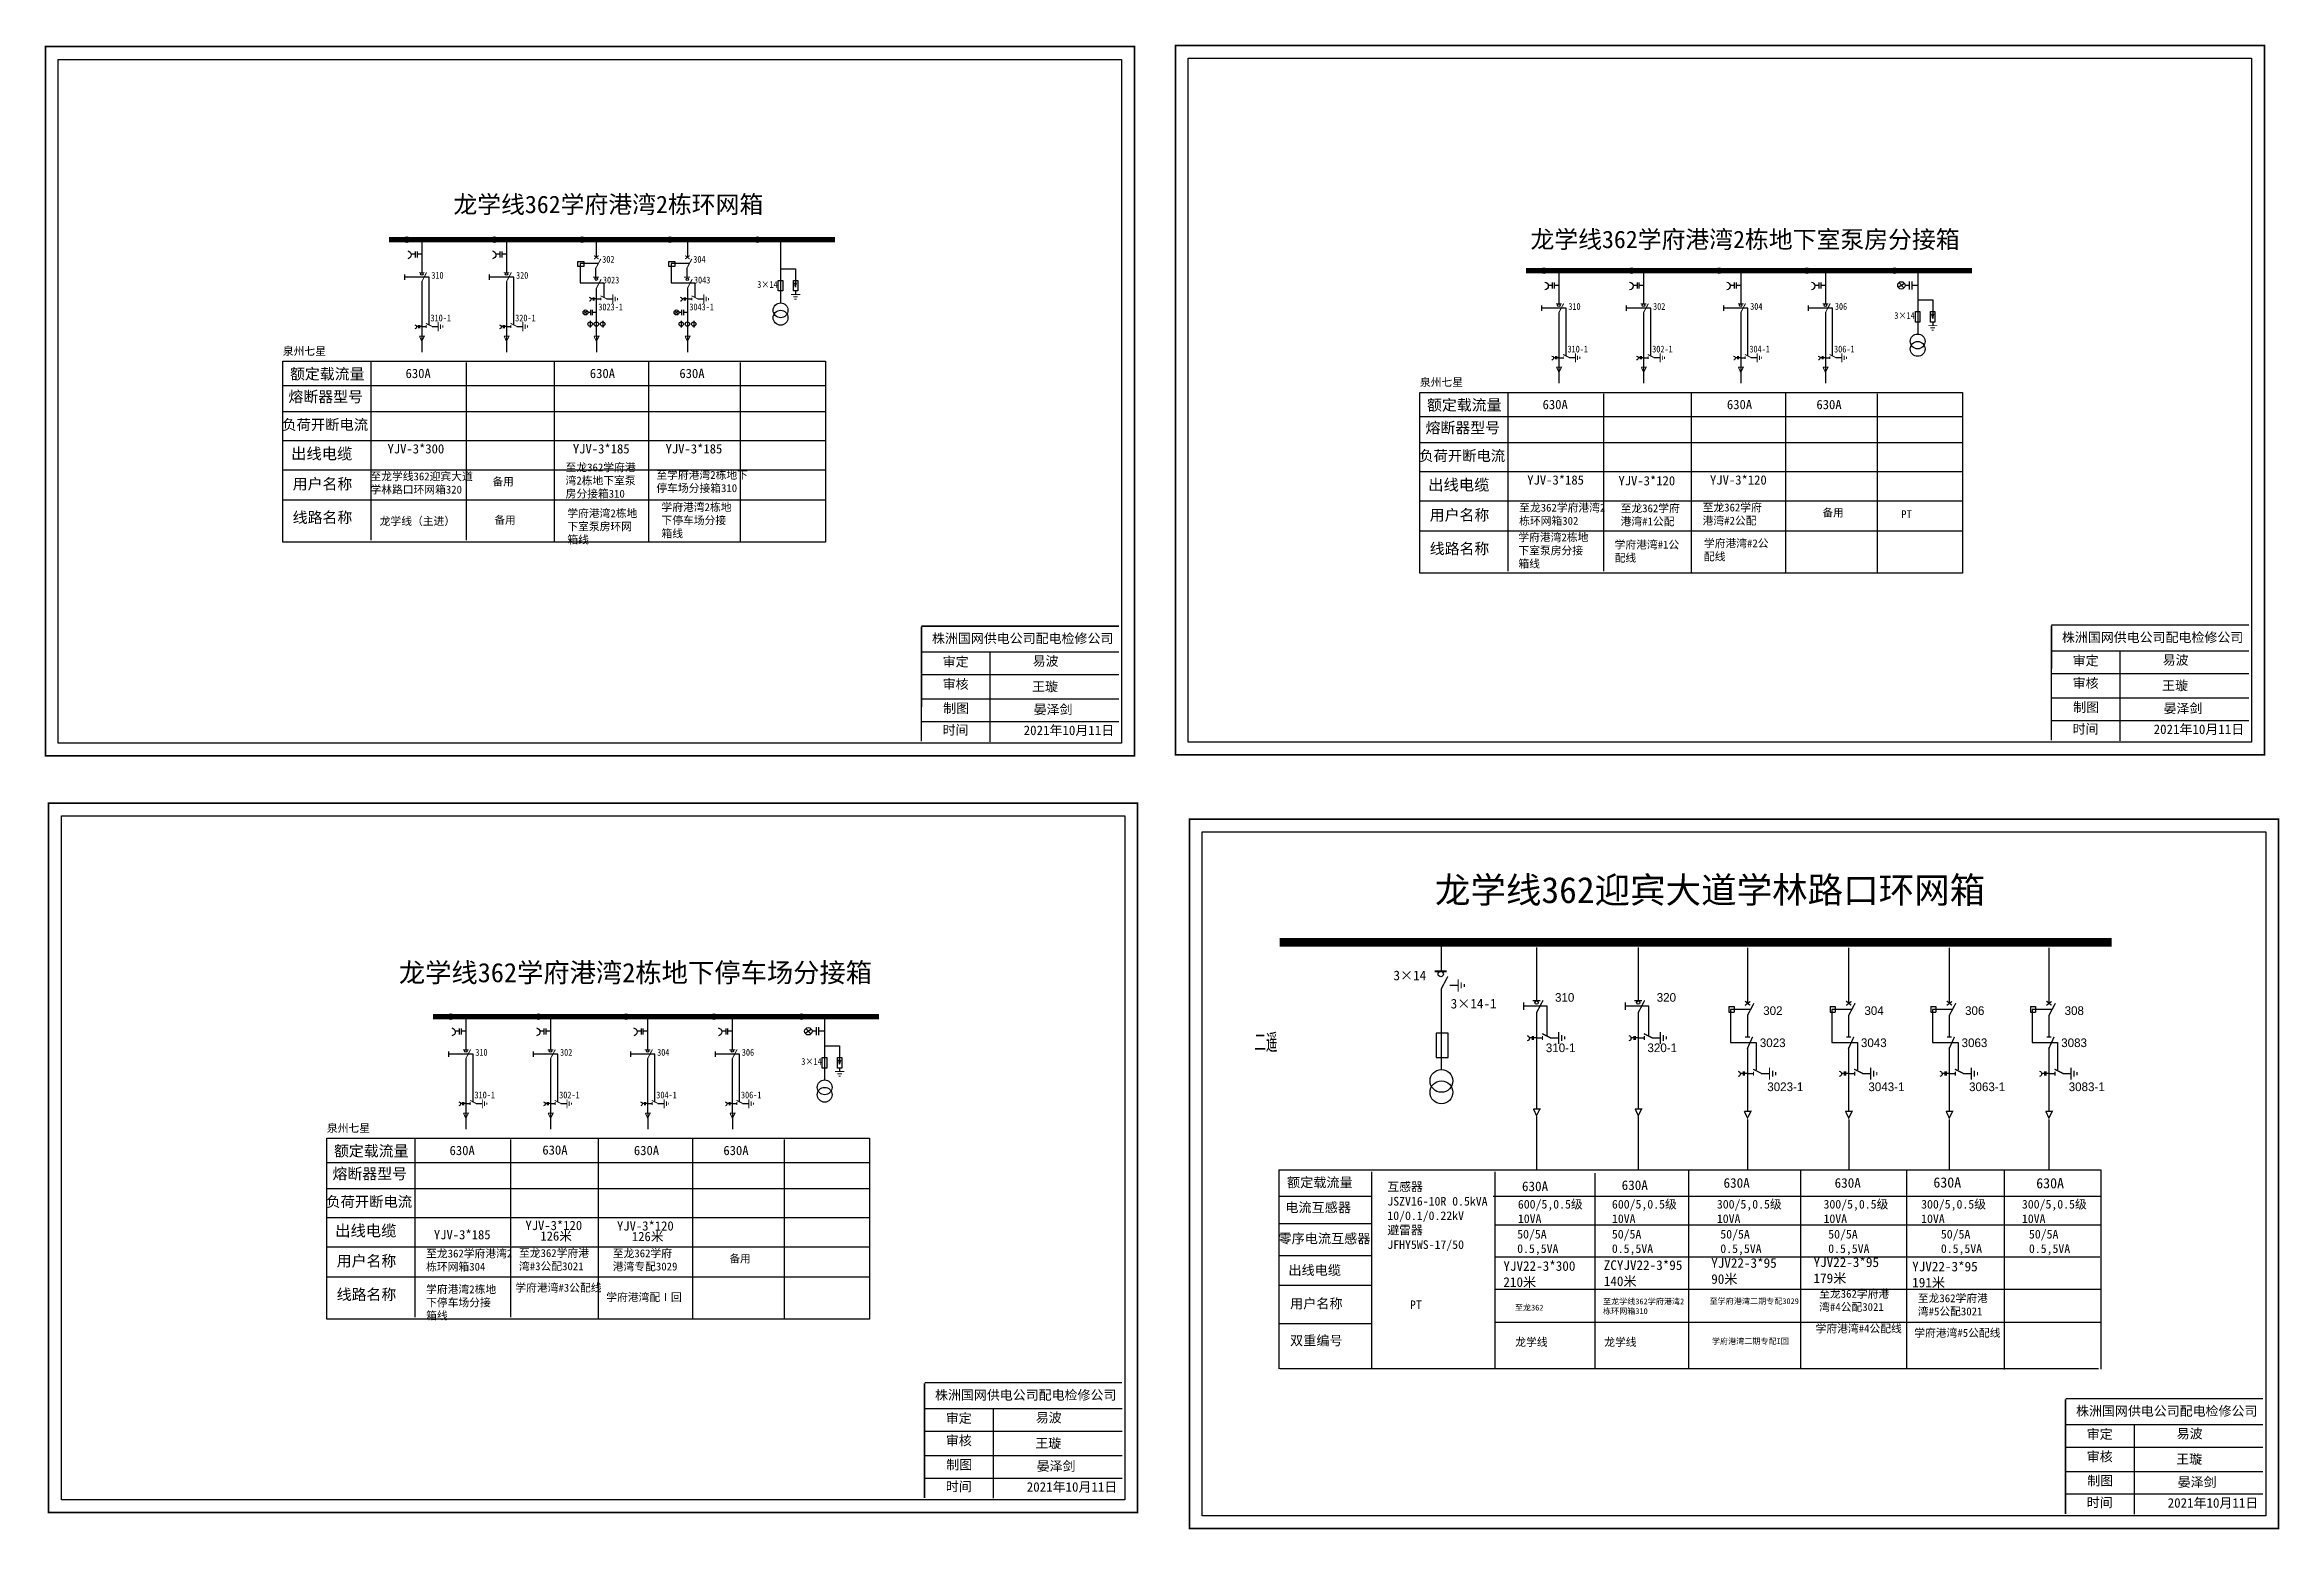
# Model space of a CAD drawing. Header units: millimetres. Extents: x 1283 to 1540, y 1613 to 1784.
import ezdxf

# ---------------------------------------------------------------- set-up
doc = ezdxf.new("R2010")
doc.units = ezdxf.units.MM
doc.linetypes.add('ACAD_ISO02W100', pattern=[15, 12, -3])
doc.linetypes.add('CENTER', pattern=[50.8, 31.75, -6.35, 6.35, -6.35])
for name, color, linetype in [('1', 7, 'Continuous'), ('2', 7, 'Continuous'), ('3', 7, 'Continuous')]:
    doc.layers.add(name, color=color, linetype=linetype)
doc.styles.add('_txtstyle_27.11_0_0', font='simsun.ttc', dxfattribs={"height": 27.106236})
doc.styles.add('_txtstyle_60.00_0_0', font='simsun.ttc', dxfattribs={"height": 60})
doc.styles.add('HZ', font='simkai_0.ttf')
doc.styles.add('hztxt_txtstyle_0.00_0_0', font='simkai.ttf')
doc.styles.add('hztxt_txtstyle_1.80_0_0', font='', dxfattribs={"height": 1.8, "bigfont": 'hztxt.shx'})
doc.styles.add('hztxt_txtstyle_2.70_0_0', font='simkai.ttf', dxfattribs={"height": 2.7})
doc.styles.add('STYLE1', font='txt.shx', dxfattribs={"height": 2.6})
doc.styles.add('字体', font='simkai_0.ttf', dxfattribs={"height": 2.5})
doc.styles.add('宋体', font='tssdeng.shx', dxfattribs={"width": 0.7, "height": 5, "bigfont": 'tssdchn.shx'})
doc.styles.add('道路名', font='simhei.ttf', dxfattribs={"width": 0.8})
doc.styles.get('hztxt_txtstyle_1.80_0_0').set_extended_font_data('hztxt')

msp = doc.modelspace()

# ---------------------------------------------------------------- texts
at = {"color": 0, "linetype": 'Continuous', "style": '道路名', "width": 0.8}
for s, p in [('302', (1347.09, 1759.35)), ('304', (1357.58, 1759.35)), ('310', (1327.4, 1757.51)), ('320', (1337.16, 1757.51)), ('3023', (1347.17, 1756.97)), ('3043', (1357.66, 1756.97)), ('3×14', (1364.95, 1756.46)), ('3023-1', (1346.64, 1753.87)), ('3043-1', (1357.13, 1753.87)), ('310', (1458.42, 1753.93)), ('302', (1468.18, 1753.93)), ('304', (1479.37, 1753.93)), ('306', (1489.13, 1753.93)), ('3×14', (1495.98, 1752.88)), ('310-1', (1327.3, 1752.6)), ('320-1', (1337.06, 1752.6)), ('310-1', (1458.32, 1749.02)), ('302-1', (1468.08, 1749.02)), ('304-1', (1479.28, 1749.02)), ('306-1', (1489.04, 1749.02))]:
    msp.add_text(s, height=0.787, dxfattribs=at).set_placement(p)
at = {"color": 0, "linetype": 'Continuous', "style": 'hztxt_txtstyle_2.70_0_0'}
for s, p in [('3×14', (1438.27, 1676.72, 0.01)), ('3×14-1', (1444.86, 1673.47, 0.01))]:
    msp.add_text(s, height=1.109, dxfattribs=at).set_placement(p)
at = {"color": 0, "style": 'hztxt_txtstyle_1.80_0_0'}
for s, p in [('310', (1456.88, 1674.24, 0.01)), ('320', (1468.6, 1674.24, 0.01)), ('302', (1480.87, 1672.72, 0.01)), ('304', (1492.53, 1672.72, 0.01)), ('306', (1504.13, 1672.72, 0.01)), ('308', (1515.6, 1672.72, 0.01)), ('310-1', (1455.82, 1668.44, 0.01)), ('320-1', (1467.53, 1668.44, 0.01)), ('3023', (1480.48, 1669.02, 0.01)), ('3043', (1492.13, 1669.02, 0.01)), ('3063', (1503.73, 1669.02, 0.01)), ('3083', (1515.21, 1669.02, 0.01)), ('3023-1', (1481.34, 1663.95, 0.01)), ('3043-1', (1492.99, 1663.95, 0.01)), ('3063-1', (1504.59, 1663.95, 0.01)), ('3083-1', (1516.07, 1663.95, 0.01))]:
    msp.add_text(s, height=0.998, dxfattribs=at).set_placement(p)
at = {"linetype": 'Continuous', "style": '道路名', "width": 0.8}
for s, p in [('310', (1332.47, 1668.02)), ('302', (1342.23, 1668.02)), ('304', (1353.42, 1668.02)), ('306', (1363.18, 1668.02)), ('3×14', (1370.03, 1666.97)), ('310-1', (1332.37, 1663.11)), ('302-1', (1342.13, 1663.11)), ('304-1', (1353.32, 1663.11)), ('306-1', (1363.08, 1663.11))]:
    msp.add_text(s, height=0.787, dxfattribs=at).set_placement(p)
at = {"color": 7, "char_height": 2.0147, "width": 321.7141, "attachment_point": 1, "style": '_txtstyle_60.00_0_0'}
for s, insert in [('{\\fSimSun|b0|i0|c134|p54;龙学线362学府港湾2栋环网箱}', (1329.94, 1767.08)), ('{\\fSimSun|b0|i0|c134|p54;龙学线362学府港湾2栋地下室泵房分接箱}', (1454.05, 1763.05))]:
    msp.add_mtext(s, dxfattribs=dict(at, insert=insert))
at = {"linetype": 'Continuous', "attachment_point": 1}
for s, insert, char_height, width, style in [('{\\fSimSun|b0|i0|c134|p6;泉州七星}', (1310.29, 1749.63), 0.9102, 9.8711, 'STYLE1'), ('{\\fSimSun|b0|i0|c134|p2;额定载流量}', (1311.11, 1747.18), 1.2592, 9.6955, 'HZ'), ('{\\f@KaiTi_GB2312|b0|i0|c134|p49;630A}', (1324.43, 1747.14), 1.0676, 8.5843, 'STYLE1'), ('{\\f@KaiTi_GB2312|b0|i0|c134|p49;630A}', (1345.66, 1747.14), 1.0676, 8.5843, 'STYLE1'), ('{\\f@KaiTi_GB2312|b0|i0|c134|p49;630A}', (1355.98, 1747.14), 1.0676, 8.5843, 'STYLE1'), ('{\\fSimSun|b0|i0|c134|p6;泉州七星}', (1441.32, 1746.05), 0.9102, 9.8711, 'STYLE1'), ('{\\fSimSun|b0|i0|c134|p2;熔断器型号}', (1310.93, 1744.56), 1.2592, 10.0561, 'HZ'), ('{\\fSimSun|b0|i0|c134|p2;额定载流量}', (1442.13, 1743.6), 1.2592, 9.6955, 'HZ'), ('{\\f@KaiTi_GB2312|b0|i0|c134|p49;630A}', (1455.45, 1743.56), 1.0676, 8.5843, 'STYLE1'), ('{\\f@KaiTi_GB2312|b0|i0|c134|p49;630A}', (1476.69, 1743.56), 1.0676, 8.5843, 'STYLE1'), ('{\\f@KaiTi_GB2312|b0|i0|c134|p49;630A}', (1487, 1743.56), 1.0676, 8.5843, 'STYLE1'), ('{\\fSimSun|b0|i0|c134|p2;\\H0.96x;负荷开断电流}', (1310.22, 1741.31), 1.2592, 11.514, 'HZ'), ('{\\fSimSun|b0|i0|c134|p2;熔断器型号}', (1441.96, 1740.98), 1.2592, 10.0561, 'HZ'), ('{\\fSimSun|b0|i0|c134|p2;出线电缆}', (1311.24, 1738.01), 1.2939, 8.8209, 'HZ'), ('{\\fSimSun|b0|i0|c134|p2;YJV-3*300}', (1322.35, 1738.46), 1.0676, 8.5843, 'STYLE1'), ('{\\fSimSun|b0|i0|c134|p2;YJV-3*185}', (1343.71, 1738.46), 1.0676, 8.5843, 'STYLE1'), ('{\\fSimSun|b0|i0|c134|p2;YJV-3*185}', (1354.39, 1738.46), 1.0676, 8.5843, 'STYLE1'), ('{\\fSimSun|b0|i0|c134|p2;至龙362学府港湾2栋地下室泵房分接箱310}', (1342.87, 1736.24), 0.9102, 9.138, '_txtstyle_27.11_0_0'), ('{\\fSimSun|b0|i0|c134|p2;\\H0.96x;负荷开断电流}', (1441.24, 1737.73), 1.2592, 11.514, 'HZ'), ('{\\fSimSun|b0|i0|c134|p2;用户名称}', (1311.42, 1734.51), 1.2592, 8.5843, 'HZ'), ('{\\fSimSun|b0|i0|c134|p2;至\\fSimSun|b0|i0|c134|p54;\\C7;龙学线362迎宾大道学林路口环网箱320}', (1320.38, 1735.2), 0.9102, 12.5477, 'STYLE1'), ('{\\fSimSun|b0|i0|c134|p54;备用}', (1334.46, 1734.59), 0.8917, 8.5365, 'STYLE1'), ('{\\fSimSun|b0|i0|c134|p2;至学府港湾2栋地下停车场分接箱310}', (1353.33, 1735.37), 0.9102, 11.2721, 'STYLE1'), ('{\\fSimSun|b0|i0|c134|p2;出线电缆}', (1442.27, 1734.42), 1.2939, 8.8209, 'HZ'), ('{\\fSimSun|b0|i0|c134|p2;YJV-3*185}', (1453.68, 1734.87), 1.0676, 8.5843, 'STYLE1'), ('{\\fSimSun|b0|i0|c134|p2;YJV-3*120}', (1464.19, 1734.78), 1.0676, 8.5843, 'STYLE1'), ('{\\fSimSun|b0|i0|c134|p2;YJV-3*120}', (1474.74, 1734.87), 1.0676, 8.5843, 'STYLE1'), ('{\\fSimSun|b0|i0|c134|p2;线路名称}', (1311.42, 1730.65), 1.2592, 8.5843, 'HZ'), ('{\\fSimSun|b0|i0|c134|p2;学府港湾2栋地下室泵房环网箱线}', (1343.07, 1730.95), 0.9102, 8.6048, '_txtstyle_27.11_0_0'), ('{\\fSimSun|b0|i0|c134|p2;学府港湾2栋地下停车场分接箱线}', (1353.92, 1731.66), 0.9102, 8.6048, 'STYLE1'), ('{\\fSimSun|b0|i0|c134|p2;用户名称}', (1442.44, 1730.93), 1.2592, 8.5843, 'HZ'), ('{\\fSimSun|b0|i0|c134|p2;至龙362学府港湾2栋环网箱302}', (1452.75, 1731.6), 0.9102, 10.7377, '_txtstyle_27.11_0_0'), ('{\\fSimSun|b0|i0|c134|p2;至龙362学府港湾#1公配}', (1464.44, 1731.53), 0.9102, 7.7836, 'STYLE1'), ('{\\fSimSun|b0|i0|c134|p2;至龙362学府港湾#2公配}', (1473.89, 1731.62), 0.9102, 7.7836, 'STYLE1'), ('{\\fSimSun|b0|i0|c134|p54;备用}', (1487.71, 1731.01), 0.8917, 8.5365, 'STYLE1'), ('{\\fSimSun|b0|i0|c134|p54;PT}', (1496.78, 1730.84), 0.8917, 8.5365, 'STYLE1'), ('{\\fSimSun|b0|i0|c134|p6;龙学线（主进）}', (1321.45, 1730.05), 0.9102, 9.8711, 'STYLE1'), ('{\\fSimSun|b0|i0|c134|p54;备用}', (1334.67, 1730.17), 0.8917, 8.5365, 'STYLE1'), ('{\\fSimSun|b0|i0|c134|p2;学府港湾2栋地下室泵房分接箱线}', (1452.66, 1728.18), 0.9102, 8.6048, '_txtstyle_27.11_0_0'), ('{\\fSimSun|b0|i0|c134|p2;线路名称}', (1442.44, 1727.06), 1.2592, 8.5843, 'HZ'), ('{\\fSimSun|b0|i0|c134|p2;学府港湾#1公配线}', (1463.75, 1727.34), 0.9102, 8.6048, 'STYLE1'), ('{\\fSimSun|b0|i0|c134|p2;学府港湾#2公配线}', (1474.04, 1727.49), 0.9102, 8.6048, '_txtstyle_27.11_0_0'), ('{\\fSimSun|b0|i0|c134|p6;泉州七星}', (1315.37, 1660.14), 0.9102, 9.8711, 'STYLE1'), ('{\\fSimSun|b0|i0|c134|p2;额定载流量}', (1316.18, 1657.69), 1.2592, 9.6955, 'HZ'), ('{\\f@KaiTi_GB2312|b0|i0|c134|p49;630A}', (1329.5, 1657.65), 1.0676, 8.5843, 'STYLE1'), ('{\\f@KaiTi_GB2312|b0|i0|c134|p49;630A}', (1340.19, 1657.7), 1.0676, 8.5843, 'STYLE1'), ('{\\f@KaiTi_GB2312|b0|i0|c134|p49;630A}', (1350.74, 1657.65), 1.0676, 8.5843, 'STYLE1'), ('{\\f@KaiTi_GB2312|b0|i0|c134|p49;630A}', (1361.05, 1657.65), 1.0676, 8.5843, 'STYLE1'), ('{\\fSimSun|b0|i0|c134|p2;熔断器型号}', (1316.01, 1655.07), 1.2592, 10.0561, 'HZ'), ('{\\fSimSun|b0|i0|c134|p2;\\H0.96x;负荷开断电流}', (1315.29, 1651.82), 1.2592, 11.514, 'HZ'), ('{\\fSimSun|b0|i0|c134|p2;出线电缆}', (1316.32, 1648.52), 1.2939, 8.8209, 'HZ'), ('{\\fSimSun|b0|i0|c134|p2;YJV-3*185}', (1327.69, 1647.95), 1.0676, 8.5843, 'STYLE1'), ('{\\fSimSun|b0|i0|c134|p2;YJV-3*120}', (1338.24, 1649.01), 1.0676, 8.5843, 'STYLE1'), ('{\\fSimSun|b0|i0|c134|p2;YJV-3*120}', (1348.79, 1648.96), 1.0676, 8.5843, 'STYLE1'), ('{\\fSimSun|b0|i0|c134|p2;至龙362\\fSimSun|b0|i0|c134|p54;\\C7;学府港湾2栋环网箱\\fSimSun|b0|i0|c134|p2;\\C256;304}', (1326.8, 1645.7), 0.9102, 10.7377, 'STYLE1'), ('{\\fSimSun|b0|i0|c134|p2;至龙362学府港湾#3公配3021}', (1337.5, 1645.75), 0.9102, 9.1039, 'STYLE1'), ('{\\fSimSun|b0|i0|c134|p2;126米}', (1339.96, 1647.79), 1.0676, 8.5843, 'STYLE1'), ('{\\fSimSun|b0|i0|c134|p2;至龙362学府港湾专配3029}', (1348.31, 1645.72), 0.9102, 7.7761, 'STYLE1'), ('{\\fSimSun|b0|i0|c134|p2;126米}', (1350.51, 1647.74), 1.0676, 8.5843, 'STYLE1'), ('{\\fSimSun|b0|i0|c134|p2;用户名称}', (1316.49, 1645.02), 1.2592, 8.5843, 'HZ'), ('{\\fSimSun|b0|i0|c134|p54;备用}', (1361.75, 1645.1), 0.8917, 8.5365, 'STYLE1'), ('{\\fSimSun|b0|i0|c134|p2;线路名称}', (1316.49, 1641.16), 1.2592, 8.5843, 'HZ'), ('{\\fSimSun|b0|i0|c134|p2;学府港湾2栋地下停车场分接箱线}', (1326.8, 1641.58), 0.9102, 8.6048, 'STYLE1'), ('{\\fSimSun|b0|i0|c134|p2;学府港湾#3公配线}', (1337.08, 1641.76), 0.9102, 10.0667, 'STYLE1'), ('{\\fSimSun|b0|i0|c134|p2;学府港湾配Ⅰ回}', (1347.56, 1640.67), 0.9102, 9.7526, 'STYLE1'), ('{\\fSimSun|b0|i0|c134|p2;至龙362学府港湾#4公配3021}', (1487.32, 1641.06), 0.9102, 9.1039, 'STYLE1'), ('{\\fSimSun|b0|i0|c134|p2;至龙362学府港湾#5公配3021}', (1498.69, 1640.55), 0.9102, 9.1039, 'STYLE1'), ('{\\fSimSun|b0|i0|c134|p6;龙学线}', (1452.3, 1635.5), 0.9102, 9.8711, 'STYLE1'), ('{\\fSimSun|b0|i0|c134|p6;龙学线}', (1462.55, 1635.5), 0.9102, 9.8711, 'STYLE1'), ('{\\fSimSun|b0|i0|c134|p2;学府港湾#4公配线}', (1486.91, 1637.06), 0.9102, 10.0667, 'STYLE1'), ('{\\fSimSun|b0|i0|c134|p2;学府港湾#5公配线}', (1498.28, 1636.56), 0.9102, 10.0667, 'STYLE1')]:
    msp.add_mtext(s, dxfattribs=dict(at, insert=insert, char_height=char_height, width=width, style=style))
at = {"color": 7, "linetype": 'Continuous', "true_color": 0xffffff, "attachment_point": 1}
for s, insert, char_height, width, style in [('株洲国网供电公司配电检修公司', (1385.09, 1716.64), 1.0944, 29.9201, '字体'), ('株洲国网供电公司配电检修公司', (1515.29, 1716.76), 1.0944, 29.9201, '字体'), ('易波', (1396.69, 1714.03, 0.01), 1.094, 8.5588, '字体'), ('易波', (1526.9, 1714.15, 0.01), 1.094, 8.5588, '字体'), ('王璇', (1396.63, 1711.09, 0.01), 1.094, 8.5588, '字体'), ('王璇', (1526.84, 1711.21, 0.01), 1.094, 8.5588, '字体'), ('2021年10月11日', (1395.65, 1706.05, 0.01), 1.0944, 16.0081, '字体'), ('2021年10月11日', (1525.86, 1706.17, 0.01), 1.0944, 16.0081, '字体'), ('{\\fSimSun|b0|i0|c134|p54;\\C7;龙学线362迎宾大道学林路口环网箱}', (1443.04, 1688.61, 0.01), 3, 90.5642, '字体'), ('{\\fSimSun|b0|i0|c134|p2;YJV22-3*300\\P210米}', (1450.93, 1644.36, 0.01), 1.1094, 17.8852, 'hztxt_txtstyle_2.70_0_0'), ('{\\fSimSun|b0|i0|c134|p2;ZCYJV22-3*95\\P140米}', (1462.5, 1644.46, 0.01), 1.1094, 17.8852, 'hztxt_txtstyle_2.70_0_0'), ('{\\fSimSun|b0|i0|c134|p2;YJV22-3*95\\P90米}', (1474.88, 1644.71, 0.01), 1.1094, 17.8852, 'hztxt_txtstyle_2.70_0_0'), ('{\\fSimSun|b0|i0|c134|p2;YJV22-3*95\\P179米}', (1486.67, 1644.8, 0.01), 1.1094, 17.8852, 'hztxt_txtstyle_2.70_0_0'), ('{\\fSimSun|b0|i0|c134|p2;YJV22-3*95\\P191米}', (1498.04, 1644.3, 0.01), 1.1094, 17.8852, 'hztxt_txtstyle_2.70_0_0'), ('{\\fSimSun|b0|i0|c134|p2;至龙362}', (1452.26, 1639.35, 0.01), 0.6656, 10.0352, 'hztxt_txtstyle_2.70_0_0'), ('{\\fSimSun|b0|i0|c134|p2;至\\fSimSun|b0|i0|c134|p54;\\C7;龙学线362学府港湾2栋环网箱310}', (1462.41, 1640.06, 0.01), 0.6656, 10.0352, 'hztxt_txtstyle_2.70_0_0'), ('{\\fSimSun|b0|i0|c134|p2;至学府港湾二期专配3029}', (1474.69, 1640.09, 0.01), 0.6656, 10.0352, 'hztxt_txtstyle_2.70_0_0'), ('{\\fSimSun|b0|i0|c134|p2;学府港湾二期专配I回}', (1474.96, 1635.48, 0.01), 0.6656, 10.0352, 'hztxt_txtstyle_2.70_0_0'), ('株洲国网供电公司配电检修公司', (1385.44, 1629.5), 1.0944, 29.9201, '字体'), ('株洲国网供电公司配电检修公司', (1516.92, 1627.66), 1.0944, 29.9201, '字体'), ('易波', (1397.05, 1626.89, 0.01), 1.094, 8.5588, '字体'), ('易波', (1528.52, 1625.05, 0.01), 1.094, 8.5588, '字体'), ('王璇', (1396.99, 1623.95, 0.01), 1.094, 8.5588, '字体'), ('王璇', (1528.46, 1622.12, 0.01), 1.094, 8.5588, '字体'), ('2021年10月11日', (1396.01, 1618.91, 0.01), 1.0944, 16.0081, '字体'), ('2021年10月11日', (1527.48, 1617.07, 0.01), 1.0944, 16.0081, '字体')]:
    msp.add_mtext(s, dxfattribs=dict(at, insert=insert, char_height=char_height, width=width, style=style))
at = {"color": 0, "linetype": 'Continuous', "attachment_point": 1}
for s, insert, char_height, width, style in [('\\f\uffbfﾬￌﾣﾤ_GB2312|b0|i0|c134|p49;审定', (1386.32, 1713.96, 0.01), 1.0944, 8.5588, '字体'), ('\\f\uffbfﾬￌﾣﾤ_GB2312|b0|i0|c134|p49;审定', (1516.53, 1714.08, 0.01), 1.0944, 8.5588, '字体'), ('\\f\uffbfﾬￌﾣﾤ_GB2312|b0|i0|c134|p49;审核', (1386.32, 1711.38, 0.01), 1.0944, 8.5588, '字体'), ('\\f\uffbfﾬￌﾣﾤ_GB2312|b0|i0|c134|p49;审核', (1516.53, 1711.5, 0.01), 1.0944, 8.5588, '字体'), ('\\f\uffbfﾬￌﾣﾤ_GB2312|b0|i0|c134|p49;制图', (1386.38, 1708.6, 0.01), 1.0944, 8.5588, '字体'), ('晏泽剑', (1396.8, 1708.46, 0.01), 1.094, 8.5588, '字体'), ('\\f\uffbfﾬￌﾣﾤ_GB2312|b0|i0|c134|p49;制图', (1516.59, 1708.72, 0.01), 1.0944, 8.5588, '字体'), ('晏泽剑', (1527, 1708.58, 0.01), 1.094, 8.5588, '字体'), ('\\f\uffbfﾬￌﾣﾤ_GB2312|b0|i0|c134|p49;时间', (1386.32, 1706.09, 0.01), 1.0944, 8.5588, '字体'), ('\\f\uffbfﾬￌﾣﾤ_GB2312|b0|i0|c134|p49;时间', (1516.53, 1706.21, 0.01), 1.0944, 8.5588, '字体'), ('{\\fSimSun|b0|i0|c134|p2;额定载流量}', (1426, 1653.99, 0.01), 1.1094, 17.8852, 'hztxt_txtstyle_2.70_0_0'), ('\\A1;{\\fSimSun|b0|i0|c134|p2;互感器\\PJSZV16-10R 0.5kVA\\P10/0.1/0.22kV\\P避雷器\\PJFHY5WS-17/50}', (1437.56, 1653.43, 0.01), 0.9985, 18.4113, 'hztxt_txtstyle_2.70_0_0'), ('{\\fSimSun|b0|i0|c134|p2;630A}', (1453.07, 1653.54, 0.01), 1.1094, 17.8852, 'hztxt_txtstyle_2.70_0_0'), ('{\\fSimSun|b0|i0|c134|p2;630A}', (1464.56, 1653.67, 0.01), 1.1094, 17.8852, 'hztxt_txtstyle_2.70_0_0'), ('{\\fSimSun|b0|i0|c134|p2;630A}', (1476.3, 1653.93, 0.01), 1.1094, 17.8852, 'hztxt_txtstyle_2.70_0_0'), ('{\\fSimSun|b0|i0|c134|p2;630A}', (1489.1, 1653.93, 0.01), 1.1094, 17.8852, 'hztxt_txtstyle_2.70_0_0'), ('{\\fSimSun|b0|i0|c134|p2;630A}', (1500.48, 1654.02, 0.01), 1.1757, 9.454, 'hztxt_txtstyle_0.00_0_0'), ('{\\fSimSun|b0|i0|c134|p2;630A}', (1512.33, 1653.93, 0.01), 1.1757, 9.454, 'hztxt_txtstyle_0.00_0_0'), ('{\\fSimSun|b0|i0|c134|p2;电流互感器}', (1425.81, 1651.11, 0.01), 1.1094, 17.8852, 'hztxt_txtstyle_2.70_0_0'), ('\\A1;{\\fSimSun|b0|i0|c134|p2;600/5,0.5级\\P10VA}', (1452.6, 1651.42, 0.01), 0.9985, 18.4113, 'hztxt_txtstyle_2.70_0_0'), ('\\A1;{\\fSimSun|b0|i0|c134|p2;600/5,0.5级\\P10VA}', (1463.44, 1651.42, 0.01), 0.9985, 18.4113, 'hztxt_txtstyle_2.70_0_0'), ('\\A1;{\\fSimSun|b0|i0|c134|p2;300/5,0.5级\\P10VA}', (1475.53, 1651.42, 0.01), 0.9985, 18.4113, 'hztxt_txtstyle_2.70_0_0'), ('\\A1;{\\fSimSun|b0|i0|c134|p2;300/5,0.5级\\P10VA}', (1487.82, 1651.42, 0.01), 0.9985, 18.4113, 'hztxt_txtstyle_2.70_0_0'), ('\\A1;{\\fSimSun|b0|i0|c134|p2;300/5,0.5级\\P10VA}', (1499.07, 1651.42, 0.01), 0.9985, 18.4113, 'hztxt_txtstyle_2.70_0_0'), ('\\A1;{\\fSimSun|b0|i0|c134|p2;300/5,0.5级\\P10VA}', (1510.68, 1651.42, 0.01), 0.9985, 18.4113, 'hztxt_txtstyle_2.70_0_0'), ('{\\fSimSun|b0|i0|c134|p2;50/5A\\P0.5,5VA}', (1452.52, 1647.97, 0.01), 0.9985, 17.8852, 'hztxt_txtstyle_2.70_0_0'), ('{\\fSimSun|b0|i0|c134|p2;50/5A\\P0.5,5VA}', (1463.43, 1647.97, 0.01), 0.9985, 17.8852, 'hztxt_txtstyle_2.70_0_0'), ('{\\fSimSun|b0|i0|c134|p2;50/5A\\P0.5,5VA}', (1475.93, 1647.97, 0.01), 0.9985, 17.8852, 'hztxt_txtstyle_2.70_0_0'), ('{\\fSimSun|b0|i0|c134|p2;50/5A\\P0.5,5VA}', (1488.36, 1647.97, 0.01), 0.9985, 17.8852, 'hztxt_txtstyle_2.70_0_0'), ('{\\fSimSun|b0|i0|c134|p2;50/5A\\P0.5,5VA}', (1501.34, 1647.97, 0.01), 0.9985, 17.8852, 'hztxt_txtstyle_2.70_0_0'), ('{\\fSimSun|b0|i0|c134|p2;50/5A\\P0.5,5VA}', (1511.49, 1647.97, 0.01), 0.9985, 17.8852, 'hztxt_txtstyle_2.70_0_0'), ('{\\fSimSun|b0|i0|c134|p2;零序电流互感器}', (1425.02, 1647.53, 0.01), 1.1094, 17.8852, 'hztxt_txtstyle_2.70_0_0'), ('{\\fSimSun|b0|i0|c134|p2;出线电缆}', (1426.16, 1643.89, 0.01), 1.1094, 17.8852, 'hztxt_txtstyle_2.70_0_0'), ('{\\fSimSun|b0|i0|c134|p2;用户名称}', (1426.35, 1640.04, 0.01), 1.1094, 17.8852, 'hztxt_txtstyle_2.70_0_0'), ('{\\fSimSun|b0|i0|c134|p2;PT}', (1440.17, 1639.84, 0.01), 1.0024, 7.7986, 'hztxt_txtstyle_0.00_0_0'), ('{\\fSimSun|b0|i0|c134|p2;双重编号}', (1426.35, 1635.78, 0.01), 1.1094, 17.8852, 'hztxt_txtstyle_2.70_0_0'), ('\\f\uffbfﾬￌﾣﾤ_GB2312|b0|i0|c134|p49;审定', (1386.68, 1626.83, 0.01), 1.0944, 8.5588, '字体'), ('\\f\uffbfﾬￌﾣﾤ_GB2312|b0|i0|c134|p49;审定', (1518.15, 1624.99, 0.01), 1.0944, 8.5588, '字体'), ('\\f\uffbfﾬￌﾣﾤ_GB2312|b0|i0|c134|p49;审核', (1386.68, 1624.25, 0.01), 1.0944, 8.5588, '字体'), ('\\f\uffbfﾬￌﾣﾤ_GB2312|b0|i0|c134|p49;审核', (1518.15, 1622.41, 0.01), 1.0944, 8.5588, '字体'), ('\\f\uffbfﾬￌﾣﾤ_GB2312|b0|i0|c134|p49;制图', (1386.74, 1621.47, 0.01), 1.0944, 8.5588, '字体'), ('晏泽剑', (1397.15, 1621.32, 0.01), 1.094, 8.5588, '字体'), ('\\f\uffbfﾬￌﾣﾤ_GB2312|b0|i0|c134|p49;制图', (1518.21, 1619.63, 0.01), 1.0944, 8.5588, '字体'), ('晏泽剑', (1528.63, 1619.48, 0.01), 1.094, 8.5588, '字体'), ('\\f\uffbfﾬￌﾣﾤ_GB2312|b0|i0|c134|p49;时间', (1386.68, 1618.96, 0.01), 1.0944, 8.5588, '字体'), ('\\f\uffbfﾬￌﾣﾤ_GB2312|b0|i0|c134|p49;时间', (1518.15, 1617.12, 0.01), 1.0944, 8.5588, '字体')]:
    msp.add_mtext(s, dxfattribs=dict(at, insert=insert, char_height=char_height, width=width, style=style))
at = {"insert": (1323.65, 1678.71), "char_height": 2.2218, "width": 321.7141, "attachment_point": 1}
msp.add_mtext('{\\fSimSun|b0|i0|c134|p54;龙学线362学府港湾2栋地下停车场分接箱}', dxfattribs=at)
at = {"layer": '3', "color": 0, "style": '宋体', "width": 0.65}
msp.add_text('二遥', height=2.143, dxfattribs=at).set_placement((1422.25, 1668.45, -0.01))

# ---------------------------------------------------------------- blocks, each defined once
blk = doc.blocks.new('JD')
for points in [[(-2, 0.2), (-2, -0.2), (2, 0.2), (2, -0.2)], [(1, -1.2), (1, -0.8), (-1, -1.2), (-1, -0.8)], [(-0.5, -1.8), (-0.5, -2.2), (0.5, -1.8), (0.5, -2.2)]]:
    blk.add_trace(points)

# ---------------------------------------------------------------- linework, layer by layer
at = {"color": 0}
for p, q in [((1326.3, 1761.74), (1326.3, 1758.23)), ((1336.06, 1761.74), (1336.06, 1758.23)), ((1346.41, 1761.74), (1346.41, 1759.98)), ((1356.9, 1761.74), (1356.9, 1759.98)), ((1326.3, 1757.21), (1326.3, 1755.01)), ((1336.06, 1757.21), (1336.06, 1755.01)), ((1346.41, 1756.4), (1346.41, 1750.92)), ((1356.9, 1756.4), (1356.9, 1750.92)), ((1457.32, 1758.16), (1457.32, 1754.65)), ((1467.08, 1758.16), (1467.08, 1754.65)), ((1478.28, 1758.16), (1478.28, 1754.65)), ((1488.04, 1758.16), (1488.04, 1754.65)), ((1326.3, 1755.01), (1326.3, 1752.8)), ((1336.06, 1755.01), (1336.06, 1752.8)), ((1346.41, 1755.18), (1346.93, 1755.18)), ((1347.6, 1755.19), (1348.3, 1755.19)), ((1356.9, 1755.18), (1357.42, 1755.18)), ((1358.09, 1755.19), (1358.79, 1755.19)), ((1457.32, 1753.63), (1457.32, 1751.42)), ((1467.08, 1753.63), (1467.08, 1751.42)), ((1478.28, 1753.63), (1478.28, 1751.42)), ((1488.04, 1753.63), (1488.04, 1751.42)), ((1326.3, 1752.8), (1326.3, 1750.92)), ((1326.3, 1752), (1326.81, 1752)), ((1327.49, 1752.01), (1328.19, 1752.01)), ((1336.06, 1752.8), (1336.06, 1750.92)), ((1336.06, 1752), (1336.57, 1752)), ((1337.25, 1752.01), (1337.95, 1752.01)), ((1457.32, 1751.42), (1457.32, 1749.21)), ((1467.08, 1751.42), (1467.08, 1749.21)), ((1478.28, 1751.42), (1478.28, 1749.21)), ((1488.04, 1751.42), (1488.04, 1749.21)), ((1457.32, 1749.21), (1457.32, 1747.34)), ((1457.32, 1748.42), (1457.84, 1748.42)), ((1458.51, 1748.43), (1459.21, 1748.43)), ((1467.08, 1749.21), (1467.08, 1747.34)), ((1467.08, 1748.42), (1467.6, 1748.42)), ((1468.27, 1748.43), (1468.97, 1748.43)), ((1478.28, 1749.21), (1478.28, 1747.34)), ((1478.28, 1748.42), (1478.79, 1748.42)), ((1479.46, 1748.43), (1480.17, 1748.43)), ((1488.04, 1749.21), (1488.04, 1747.34)), ((1488.04, 1748.42), (1488.55, 1748.42)), ((1489.22, 1748.43), (1489.93, 1748.43)), ((1443.76, 1681.1, 0.01), (1443.76, 1677.81, 0.01)), ((1454.75, 1680.5, 0.01), (1454.75, 1674.39, 0.01)), ((1466.47, 1680.5, 0.01), (1466.47, 1674.39, 0.01)), ((1479.05, 1680.46, 0.01), (1479.05, 1674.05, 0.01)), ((1490.71, 1680.46, 0.01), (1490.71, 1674.05, 0.01)), ((1502.31, 1680.46, 0.01), (1502.31, 1674.05, 0.01)), ((1513.79, 1680.46, 0.01), (1513.79, 1674.05, 0.01)), ((1443.78, 1675.78, 0.01), (1443.78, 1666.45, 0.01)), ((1444.76, 1676.14, 0.01), (1445.7, 1676.14, 0.01)), ((1454.75, 1673.02, 0.01), (1454.75, 1661.92, 0.01)), ((1466.47, 1673.02, 0.01), (1466.47, 1661.92, 0.01)), ((1476.92, 1673.7, 0.01), (1476.92, 1673.03, 0.01)), ((1476.92, 1673.7, 0.01), (1477.52, 1673.7, 0.01)), ((1476.92, 1673.03, 0.01), (1477.52, 1673.03, 0.01)), ((1477.52, 1673.7, 0.01), (1477.52, 1673.03, 0.01)), ((1479.05, 1672.68, 0.01), (1479.05, 1670.21, 0.01)), ((1488.58, 1673.7, 0.01), (1488.58, 1673.03, 0.01)), ((1488.58, 1673.7, 0.01), (1489.18, 1673.7, 0.01)), ((1488.58, 1673.03, 0.01), (1489.18, 1673.03, 0.01)), ((1489.18, 1673.7, 0.01), (1489.18, 1673.03, 0.01)), ((1490.71, 1672.68, 0.01), (1490.71, 1670.21, 0.01)), ((1500.18, 1673.7, 0.01), (1500.18, 1673.03, 0.01)), ((1500.18, 1673.7, 0.01), (1500.78, 1673.7, 0.01)), ((1500.18, 1673.03, 0.01), (1500.78, 1673.03, 0.01)), ((1500.78, 1673.7, 0.01), (1500.78, 1673.03, 0.01)), ((1502.31, 1672.68, 0.01), (1502.31, 1670.21, 0.01)), ((1511.66, 1673.7, 0.01), (1511.66, 1673.03, 0.01)), ((1511.66, 1673.7, 0.01), (1512.26, 1673.7, 0.01)), ((1511.66, 1673.03, 0.01), (1512.26, 1673.03, 0.01)), ((1512.26, 1673.7, 0.01), (1512.26, 1673.03, 0.01)), ((1513.79, 1672.68, 0.01), (1513.79, 1670.21, 0.01)), ((1454.75, 1670.07, 0.01), (1455.44, 1670.07, 0.01)), ((1456.34, 1670.09, 0.01), (1457.28, 1670.09, 0.01)), ((1466.47, 1670.07, 0.01), (1467.16, 1670.07, 0.01)), ((1468.06, 1670.09, 0.01), (1469, 1670.09, 0.01)), ((1479.05, 1668.97, 0.01), (1479.05, 1661.66, 0.01)), ((1490.71, 1668.97, 0.01), (1490.71, 1661.66, 0.01)), ((1502.31, 1668.97, 0.01), (1502.31, 1661.66, 0.01)), ((1513.79, 1668.97, 0.01), (1513.79, 1661.66, 0.01)), ((1479.05, 1665.97, 0.01), (1479.75, 1665.97, 0.01)), ((1480.65, 1665.99, 0.01), (1481.59, 1665.99, 0.01)), ((1490.71, 1665.97, 0.01), (1491.4, 1665.97, 0.01)), ((1492.31, 1665.99, 0.01), (1493.25, 1665.99, 0.01)), ((1502.31, 1665.97, 0.01), (1503, 1665.97, 0.01)), ((1503.9, 1665.99, 0.01), (1504.84, 1665.99, 0.01)), ((1513.79, 1665.97, 0.01), (1514.48, 1665.97, 0.01)), ((1515.38, 1665.99, 0.01), (1516.32, 1665.99, 0.01)), ((1435.82, 1651.82, 0.01), (1425.12, 1651.82, 0.01)), ((1435.78, 1648.67, 0.01), (1425.08, 1648.67, 0.01)), ((1435.78, 1644.96, 0.01), (1425.08, 1644.96, 0.01)), ((1435.74, 1641.57, 0.01), (1425.04, 1641.57, 0.01)), ((1435.78, 1637.16, 0.01), (1425.08, 1637.16, 0.01))]:
    msp.add_line(p, q, dxfattribs=at)
at = {"color": 0, "linetype": 'CENTER'}
for p, q in [((1326.3, 1750.91), (1326.3, 1749.06)), ((1336.06, 1750.91), (1336.06, 1749.06)), ((1346.42, 1750.92), (1346.42, 1749.06)), ((1356.91, 1750.92), (1356.91, 1749.06)), ((1457.33, 1747.33), (1457.33, 1745.48)), ((1467.09, 1747.33), (1467.09, 1745.48)), ((1478.28, 1747.33), (1478.28, 1745.48)), ((1488.04, 1747.33), (1488.04, 1745.48)), ((1454.75, 1661.02, 0.01), (1454.75, 1654.89, 0.01)), ((1466.47, 1661.02, 0.01), (1466.47, 1654.89, 0.01)), ((1479.06, 1660.68, 0.01), (1479.06, 1654.92, 0.01)), ((1490.72, 1660.68, 0.01), (1490.72, 1654.92, 0.01)), ((1502.31, 1660.68, 0.01), (1502.31, 1654.92, 0.01)), ((1513.79, 1660.68, 0.01), (1513.79, 1654.92, 0.01))]:
    msp.add_line(p, q, dxfattribs=at)
at = {"color": 0, "linetype": 'Continuous'}
for p, q in [((1310.28, 1748.01), (1372.8, 1748.01)), ((1441.31, 1744.42), (1503.82, 1744.42)), ((1383.88, 1714.53, 0.01), (1406.63, 1714.53, 0.01)), ((1391.77, 1714.53, 0.01), (1391.77, 1704.19, 0.01)), ((1514.09, 1714.65, 0.01), (1536.84, 1714.65, 0.01)), ((1521.98, 1714.65, 0.01), (1521.98, 1704.31, 0.01)), ((1383.88, 1711.94, 0.01), (1406.63, 1711.94, 0.01)), ((1514.09, 1712.06, 0.01), (1536.84, 1712.06, 0.01)), ((1383.88, 1709.11, 0.01), (1406.63, 1709.11, 0.01)), ((1514.09, 1709.23, 0.01), (1536.84, 1709.23, 0.01)), ((1383.88, 1706.52, 0.01), (1406.63, 1706.52, 0.01)), ((1514.09, 1706.64, 0.01), (1536.84, 1706.64, 0.01)), ((1425.06, 1654.9, 0.01), (1519.72, 1654.9, 0.01)), ((1425.1, 1631.96, 0.01), (1425.1, 1654.9, 0.01)), ((1435.73, 1654.65, 0.01), (1435.73, 1631.96, 0.01)), ((1449.93, 1654.65, 0.01), (1449.93, 1631.96, 0.01)), ((1461.45, 1654.5, 0.01), (1461.45, 1631.98, 0.01)), ((1472.28, 1654.86, 0.01), (1472.28, 1631.96, 0.01)), ((1485.17, 1654.86, 0.01), (1485.17, 1631.96, 0.01)), ((1497.37, 1654.84, 0.01), (1497.37, 1631.95, 0.01)), ((1508.64, 1654.76, 0.01), (1508.64, 1631.87, 0.01)), ((1519.77, 1654.89, 0.01), (1519.77, 1631.94, 0.01)), ((1449.76, 1651.84, 0.01), (1519.75, 1651.84, 0.01)), ((1449.93, 1648.54, 0.01), (1519.77, 1648.54, 0.01)), ((1449.93, 1644.86, 0.01), (1519.66, 1644.86, 0.01)), ((1449.93, 1641.13, 0.01), (1519.85, 1641.13, 0.01)), ((1449.93, 1637.34, 0.01), (1519.75, 1637.34, 0.01)), ((1519.51, 1631.96, 0.01), (1425.17, 1631.96, 0.01)), ((1384.23, 1627.39, 0.01), (1406.99, 1627.39, 0.01)), ((1392.13, 1627.39, 0.01), (1392.13, 1617.06, 0.01)), ((1384.23, 1624.8, 0.01), (1406.99, 1624.8, 0.01)), ((1515.71, 1625.56, 0.01), (1538.46, 1625.56, 0.01)), ((1523.6, 1625.56, 0.01), (1523.6, 1615.22, 0.01)), ((1515.71, 1622.96, 0.01), (1538.46, 1622.96, 0.01)), ((1384.23, 1621.98, 0.01), (1406.99, 1621.98, 0.01)), ((1515.71, 1620.14, 0.01), (1538.46, 1620.14, 0.01)), ((1384.23, 1619.38, 0.01), (1406.99, 1619.38, 0.01)), ((1515.71, 1617.55, 0.01), (1538.46, 1617.55, 0.01))]:
    msp.add_line(p, q, dxfattribs=at)
at = {"linetype": 'Continuous'}
for p, q in [((1310.28, 1727.18), (1310.28, 1748.01)), ((1320.43, 1748), (1320.43, 1727.41)), ((1331.43, 1747.85), (1331.43, 1727.4)), ((1341.55, 1747.97), (1341.55, 1727.18)), ((1352.42, 1747.97), (1352.42, 1727.18)), ((1362.99, 1747.85), (1362.99, 1727.18)), ((1372.8, 1748.01), (1372.8, 1727.18)), ((1310.28, 1745.23), (1372.8, 1745.23)), ((1441.31, 1723.59), (1441.31, 1744.42)), ((1451.46, 1744.42), (1451.46, 1723.83)), ((1462.46, 1744.27), (1462.46, 1723.82)), ((1472.58, 1744.39), (1472.58, 1723.6)), ((1483.45, 1744.39), (1483.45, 1723.6)), ((1494.02, 1744.26), (1494.02, 1723.59)), ((1503.82, 1744.42), (1503.82, 1723.59)), ((1310.28, 1742.23), (1372.8, 1742.23)), ((1441.31, 1741.64), (1503.82, 1741.64)), ((1310.28, 1738.89), (1372.8, 1738.89)), ((1441.31, 1738.65), (1503.82, 1738.65)), ((1310.28, 1735.5), (1372.8, 1735.5)), ((1441.31, 1735.31), (1503.82, 1735.31)), ((1310.28, 1732.06), (1372.8, 1732.06)), ((1441.31, 1731.92), (1503.82, 1731.92)), ((1441.31, 1728.47), (1503.82, 1728.47)), ((1372.8, 1727.18), (1310.28, 1727.18)), ((1503.82, 1723.59), (1441.31, 1723.59)), ((1315.36, 1658.52), (1377.87, 1658.52)), ((1315.36, 1637.68), (1315.36, 1658.52)), ((1325.5, 1658.51), (1325.5, 1637.92)), ((1336.51, 1658.36), (1336.51, 1637.91)), ((1346.62, 1658.48), (1346.62, 1637.69)), ((1357.5, 1658.48), (1357.5, 1637.69)), ((1368.06, 1658.36), (1368.06, 1637.68)), ((1377.87, 1658.52), (1377.87, 1637.68)), ((1315.36, 1655.73), (1377.87, 1655.73)), ((1315.36, 1652.74), (1377.87, 1652.74)), ((1315.36, 1649.4), (1377.87, 1649.4)), ((1315.36, 1646.01), (1377.87, 1646.01)), ((1315.36, 1642.57), (1377.87, 1642.57)), ((1377.87, 1637.68), (1315.36, 1637.68))]:
    msp.add_line(p, q, dxfattribs=at)
for p, q in [((1331.37, 1672.25), (1331.37, 1668.74)), ((1341.13, 1672.25), (1341.13, 1668.74)), ((1352.32, 1672.25), (1352.32, 1668.74)), ((1362.08, 1672.25), (1362.08, 1668.74)), ((1331.37, 1667.72), (1331.37, 1665.52)), ((1341.13, 1667.72), (1341.13, 1665.52)), ((1352.32, 1667.72), (1352.32, 1665.52)), ((1362.08, 1667.72), (1362.08, 1665.52)), ((1331.37, 1665.52), (1331.37, 1663.31)), ((1341.13, 1665.52), (1341.13, 1663.31)), ((1352.32, 1665.52), (1352.32, 1663.31)), ((1362.08, 1665.52), (1362.08, 1663.31)), ((1331.37, 1663.31), (1331.37, 1661.43)), ((1331.37, 1662.51), (1331.89, 1662.51)), ((1332.56, 1662.52), (1333.26, 1662.52)), ((1341.13, 1663.31), (1341.13, 1661.43)), ((1341.13, 1662.51), (1341.65, 1662.51)), ((1342.32, 1662.52), (1343.02, 1662.52)), ((1352.32, 1663.31), (1352.32, 1661.43)), ((1352.32, 1662.51), (1352.84, 1662.51)), ((1353.51, 1662.52), (1354.21, 1662.52)), ((1362.08, 1663.31), (1362.08, 1661.43)), ((1362.08, 1662.51), (1362.6, 1662.51)), ((1363.27, 1662.52), (1363.97, 1662.52))]:
    msp.add_line(p, q)
at = {"color": 0, "linetype": 'ACAD_ISO02W100'}
for p, q in [((1477.11, 1673.35, 0.01), (1477.11, 1669.54, 0.01)), ((1479.35, 1673.35, 0.01), (1477.11, 1673.35, 0.01)), ((1488.77, 1673.35, 0.01), (1488.77, 1669.54, 0.01)), ((1491.01, 1673.35, 0.01), (1488.77, 1673.35, 0.01)), ((1500.37, 1673.35, 0.01), (1500.37, 1669.54, 0.01)), ((1502.61, 1673.35, 0.01), (1500.37, 1673.35, 0.01)), ((1511.85, 1673.35, 0.01), (1511.85, 1669.54, 0.01)), ((1514.09, 1673.35, 0.01), (1511.85, 1673.35, 0.01)), ((1477.11, 1669.54, 0.01), (1480.07, 1669.54, 0.01)), ((1480.07, 1669.54, 0.01), (1480.07, 1666.4, 0.01)), ((1488.77, 1669.54, 0.01), (1491.73, 1669.54, 0.01)), ((1491.73, 1669.54, 0.01), (1491.73, 1666.4, 0.01)), ((1500.37, 1669.54, 0.01), (1503.32, 1669.54, 0.01)), ((1503.32, 1669.54, 0.01), (1503.32, 1666.4, 0.01)), ((1511.85, 1669.54, 0.01), (1514.8, 1669.54, 0.01)), ((1514.8, 1669.54, 0.01), (1514.8, 1666.4, 0.01))]:
    msp.add_line(p, q, dxfattribs=at)
at = {"linetype": 'CENTER'}
for p, q in [((1331.37, 1661.42), (1331.37, 1659.57)), ((1341.14, 1661.42), (1341.14, 1659.57)), ((1352.33, 1661.42), (1352.33, 1659.57)), ((1362.09, 1661.42), (1362.09, 1659.57))]:
    msp.add_line(p, q, dxfattribs=at)
at = {"color": 0, "linetype": 'Continuous', "const_width": 0.182, "elevation": 0.01}
for points in [[(1413.14, 1784.37), (1538.63, 1784.37), (1538.63, 1702.67), (1413.14, 1702.67)], [(1282.94, 1784.25), (1408.42, 1784.25), (1408.42, 1702.55), (1282.94, 1702.55)], [(1283.29, 1697.12), (1408.78, 1697.12), (1408.78, 1615.41), (1283.29, 1615.41)], [(1414.77, 1695.28), (1540.25, 1695.28), (1540.25, 1613.58), (1414.77, 1613.58)]]:
    msp.add_lwpolyline(points, close=True, dxfattribs=at)
at = {"color": 0, "linetype": 'Continuous', "elevation": 0.01}
for points in [[(1284.41, 1782.78), (1406.94, 1782.78), (1406.94, 1704.03), (1284.41, 1704.03)], [(1414.62, 1782.9), (1537.15, 1782.9), (1537.15, 1704.15), (1414.62, 1704.15)], [(1284.77, 1695.64), (1407.3, 1695.64), (1407.3, 1616.89), (1284.77, 1616.89)], [(1416.24, 1693.8), (1538.77, 1693.8), (1538.77, 1615.05), (1416.24, 1615.05)]]:
    msp.add_lwpolyline(points, close=True, dxfattribs=at)
at = {"color": 0}
for points, format in [([(1322.51, 1762.02, 0.625, 0.625, 0), (1373.91, 1762.02, 0.625, 0.625, 0)], "xyseb"), ([(1324.68, 1760.71, -0.877934), (1324.69, 1759.81)], "xyb"), ([(1334.44, 1760.71, -0.877934), (1334.45, 1759.81)], "xyb"), ([(1346.67, 1760.18, 0.112, 0.112, 0), (1346.15, 1759.78, 0.112, 0.112, 0)], "xyseb"), ([(1346.15, 1760.18, 0.112, 0.112, 0), (1346.67, 1759.78, 0.112, 0.112, 0)], "xyseb"), ([(1346.37, 1758.75, 0.112, 0.112, 0), (1346.93, 1759.8, 0.112, 0.112, 0)], "xyseb"), ([(1356.64, 1760.18, 0.112, 0.112, 0), (1357.16, 1759.78, 0.112, 0.112, 0)], "xyseb"), ([(1357.16, 1760.18, 0.112, 0.112, 0), (1356.64, 1759.78, 0.112, 0.112, 0)], "xyseb"), ([(1356.86, 1758.75, 0.112, 0.112, 0), (1357.42, 1759.8, 0.112, 0.112, 0)], "xyseb"), ([(1453.54, 1758.43, 0.625, 0.625, 0), (1504.94, 1758.44, 0.625, 0.625, 0)], "xyseb"), ([(1325.97, 1758.21, 0.112, 0.112, 0), (1326.63, 1758.21, 0.112, 0.112, 0)], "xyseb"), ([(1326.3, 1757.18, 0.112, 0.112, 0), (1326.85, 1758.24, 0.112, 0.112, 0)], "xyseb"), ([(1335.73, 1758.21, 0.112, 0.112, 0), (1336.39, 1758.21, 0.112, 0.112, 0)], "xyseb"), ([(1336.06, 1757.18, 0.112, 0.112, 0), (1336.62, 1758.24, 0.112, 0.112, 0)], "xyseb"), ([(1346.04, 1757.68, 0.112, 0.112, 0), (1346.7, 1757.68, 0.112, 0.112, 0)], "xyseb"), ([(1346.41, 1756.4, 0.112, 0.112, 0), (1346.97, 1757.46, 0.112, 0.112, 0)], "xyseb"), ([(1356.53, 1757.68, 0.112, 0.112, 0), (1357.19, 1757.68, 0.112, 0.112, 0)], "xyseb"), ([(1356.9, 1756.4, 0.112, 0.112, 0), (1357.46, 1757.46, 0.112, 0.112, 0)], "xyseb"), ([(1455.7, 1757.13, -0.877934), (1455.72, 1756.22)], "xyb"), ([(1465.46, 1757.13, -0.877934), (1465.48, 1756.22)], "xyb"), ([(1476.66, 1757.13, -0.877934), (1476.67, 1756.22)], "xyb"), ([(1486.42, 1757.13, -0.877934), (1486.43, 1756.22)], "xyb"), ([(1345.6, 1755.38, -0.877934), (1345.61, 1754.92)], "xyb"), ([(1346.9, 1755.55, 0.112, 0.112, 0), (1347.64, 1755.18, 0.112, 0.112, 0)], "xyseb"), ([(1346.93, 1755.35, 0.112, 0.112, 0), (1346.93, 1755.01, 0.112, 0.112, 0)], "xyseb"), ([(1356.09, 1755.38, -0.877934), (1356.1, 1754.92)], "xyb"), ([(1357.39, 1755.55, 0.112, 0.112, 0), (1358.13, 1755.18, 0.112, 0.112, 0)], "xyseb"), ([(1357.42, 1755.35, 0.112, 0.112, 0), (1357.42, 1755.01, 0.112, 0.112, 0)], "xyseb"), ([(1456.99, 1754.63, 0.112, 0.112, 0), (1457.65, 1754.63, 0.112, 0.112, 0)], "xyseb"), ([(1457.32, 1753.6, 0.112, 0.112, 0), (1457.88, 1754.66, 0.112, 0.112, 0)], "xyseb"), ([(1466.76, 1754.63, 0.112, 0.112, 0), (1467.41, 1754.63, 0.112, 0.112, 0)], "xyseb"), ([(1467.08, 1753.6, 0.112, 0.112, 0), (1467.64, 1754.66, 0.112, 0.112, 0)], "xyseb"), ([(1477.95, 1754.63, 0.112, 0.112, 0), (1478.6, 1754.63, 0.112, 0.112, 0)], "xyseb"), ([(1478.28, 1753.6, 0.112, 0.112, 0), (1478.83, 1754.66, 0.112, 0.112, 0)], "xyseb"), ([(1487.71, 1754.63, 0.112, 0.112, 0), (1488.37, 1754.63, 0.112, 0.112, 0)], "xyseb"), ([(1488.04, 1753.6, 0.112, 0.112, 0), (1488.59, 1754.66, 0.112, 0.112, 0)], "xyseb"), ([(1325.49, 1752.2, -0.877934), (1325.49, 1751.74)], "xyb"), ([(1326.78, 1752.37, 0.112, 0.112, 0), (1327.53, 1752, 0.112, 0.112, 0)], "xyseb"), ([(1326.81, 1752.17, 0.112, 0.112, 0), (1326.81, 1751.83, 0.112, 0.112, 0)], "xyseb"), ([(1335.25, 1752.2, -0.877934), (1335.25, 1751.74)], "xyb"), ([(1336.54, 1752.37, 0.112, 0.112, 0), (1337.29, 1752, 0.112, 0.112, 0)], "xyseb"), ([(1336.57, 1752.17, 0.112, 0.112, 0), (1336.57, 1751.83, 0.112, 0.112, 0)], "xyseb"), ([(1326.02, 1750.89, 0.112, 0.112, 0), (1326.59, 1750.89, 0.112, 0.112, 0), (1326.3, 1750.31, 0.112, 0.112, 0), (1326.03, 1750.9, 0.112, 0.112, 0)], "xyseb"), ([(1335.78, 1750.89, 0.112, 0.112, 0), (1336.35, 1750.89, 0.112, 0.112, 0), (1336.06, 1750.31, 0.112, 0.112, 0), (1335.79, 1750.9, 0.112, 0.112, 0)], "xyseb"), ([(1346.14, 1750.88, 0.112, 0.112, 0), (1346.71, 1750.88, 0.112, 0.112, 0), (1346.42, 1750.31, 0.112, 0.112, 0), (1346.14, 1750.89, 0.112, 0.112, 0)], "xyseb"), ([(1356.63, 1750.88, 0.112, 0.112, 0), (1357.2, 1750.88, 0.112, 0.112, 0), (1356.91, 1750.31, 0.112, 0.112, 0), (1356.64, 1750.89, 0.112, 0.112, 0)], "xyseb"), ([(1456.51, 1748.61, -0.877934), (1456.52, 1748.16)], "xyb"), ([(1457.81, 1748.79, 0.112, 0.112, 0), (1458.56, 1748.42, 0.112, 0.112, 0)], "xyseb"), ([(1457.84, 1748.59, 0.112, 0.112, 0), (1457.84, 1748.25, 0.112, 0.112, 0)], "xyseb"), ([(1466.27, 1748.61, -0.877934), (1466.28, 1748.16)], "xyb"), ([(1467.57, 1748.79, 0.112, 0.112, 0), (1468.32, 1748.42, 0.112, 0.112, 0)], "xyseb"), ([(1467.6, 1748.59, 0.112, 0.112, 0), (1467.6, 1748.25, 0.112, 0.112, 0)], "xyseb"), ([(1477.46, 1748.61, -0.877934), (1477.47, 1748.16)], "xyb"), ([(1478.76, 1748.79, 0.112, 0.112, 0), (1479.51, 1748.42, 0.112, 0.112, 0)], "xyseb"), ([(1478.79, 1748.59, 0.112, 0.112, 0), (1478.79, 1748.25, 0.112, 0.112, 0)], "xyseb"), ([(1487.22, 1748.61, -0.877934), (1487.23, 1748.16)], "xyb"), ([(1488.52, 1748.79, 0.112, 0.112, 0), (1489.27, 1748.42, 0.112, 0.112, 0)], "xyseb"), ([(1488.55, 1748.59, 0.112, 0.112, 0), (1488.55, 1748.25, 0.112, 0.112, 0)], "xyseb"), ([(1457.05, 1747.31, 0.112, 0.112, 0), (1457.62, 1747.31, 0.112, 0.112, 0), (1457.33, 1746.73, 0.112, 0.112, 0), (1457.06, 1747.32, 0.112, 0.112, 0)], "xyseb"), ([(1466.81, 1747.31, 0.112, 0.112, 0), (1467.38, 1747.31, 0.112, 0.112, 0), (1467.09, 1746.73, 0.112, 0.112, 0), (1466.82, 1747.32, 0.112, 0.112, 0)], "xyseb"), ([(1478, 1747.31, 0.112, 0.112, 0), (1478.57, 1747.31, 0.112, 0.112, 0), (1478.28, 1746.73, 0.112, 0.112, 0), (1478.01, 1747.32, 0.112, 0.112, 0)], "xyseb"), ([(1487.76, 1747.31, 0.112, 0.112, 0), (1488.33, 1747.31, 0.112, 0.112, 0), (1488.04, 1746.73, 0.112, 0.112, 0), (1487.77, 1747.32, 0.112, 0.112, 0)], "xyseb")]:
    msp.add_lwpolyline(points, format=format, dxfattribs=at)
for points in [[(1325.55, 1760.33), (1325.08, 1760.33)], [(1325.55, 1760.64), (1325.55, 1759.96)], [(1325.76, 1760.64), (1325.76, 1759.96)], [(1326.3, 1760.33), (1325.76, 1760.33)], [(1335.31, 1760.33), (1334.84, 1760.33)], [(1335.31, 1760.64), (1335.31, 1759.96)], [(1335.52, 1760.64), (1335.52, 1759.96)], [(1336.06, 1760.33), (1335.52, 1760.33)], [(1324.3, 1758.01), (1324.3, 1757.39)], [(1334.06, 1758.01), (1334.06, 1757.39)], [(1456.57, 1756.75), (1456.1, 1756.75)], [(1456.57, 1757.06), (1456.57, 1756.38)], [(1456.78, 1757.06), (1456.78, 1756.38)], [(1457.32, 1756.75), (1456.78, 1756.75)], [(1466.34, 1756.75), (1465.86, 1756.75)], [(1466.34, 1757.06), (1466.34, 1756.38)], [(1466.54, 1757.06), (1466.54, 1756.38)], [(1467.08, 1756.75), (1466.54, 1756.75)], [(1477.53, 1756.75), (1477.06, 1756.75)], [(1477.53, 1757.06), (1477.53, 1756.38)], [(1477.74, 1757.06), (1477.74, 1756.38)], [(1478.28, 1756.75), (1477.74, 1756.75)], [(1487.29, 1756.75), (1486.82, 1756.75)], [(1487.29, 1757.06), (1487.29, 1756.38)], [(1487.5, 1757.06), (1487.5, 1756.38)], [(1488.04, 1756.75), (1487.5, 1756.75)], [(1346.04, 1755.19), (1345.8, 1755.19)], [(1346.04, 1755.34), (1346.04, 1755)], [(1346.14, 1755.34), (1346.14, 1755)], [(1346.41, 1755.19), (1346.14, 1755.19)], [(1356.53, 1755.19), (1356.29, 1755.19)], [(1356.53, 1755.34), (1356.53, 1755)], [(1356.63, 1755.34), (1356.63, 1755)], [(1356.9, 1755.19), (1356.63, 1755.19)], [(1455.33, 1754.43), (1455.33, 1753.81)], [(1465.09, 1754.43), (1465.09, 1753.81)], [(1476.28, 1754.43), (1476.28, 1753.81)], [(1486.04, 1754.43), (1486.04, 1753.81)], [(1325.92, 1752.01), (1325.69, 1752.01)], [(1325.92, 1752.16), (1325.92, 1751.82)], [(1326.03, 1752.16), (1326.03, 1751.82)], [(1326.3, 1752.01), (1326.03, 1752.01)], [(1335.68, 1752.01), (1335.45, 1752.01)], [(1335.68, 1752.16), (1335.68, 1751.82)], [(1335.79, 1752.16), (1335.79, 1751.82)], [(1336.06, 1752.01), (1335.79, 1752.01)], [(1456.95, 1748.42), (1456.71, 1748.42)], [(1456.95, 1748.58), (1456.95, 1748.24)], [(1457.05, 1748.58), (1457.05, 1748.24)], [(1457.32, 1748.42), (1457.05, 1748.42)], [(1466.71, 1748.42), (1466.47, 1748.42)], [(1466.71, 1748.58), (1466.71, 1748.24)], [(1466.81, 1748.58), (1466.81, 1748.24)], [(1467.08, 1748.42), (1466.81, 1748.42)], [(1477.9, 1748.42), (1477.66, 1748.42)], [(1477.9, 1748.58), (1477.9, 1748.24)], [(1478, 1748.58), (1478, 1748.24)], [(1478.27, 1748.42), (1478, 1748.42)], [(1487.66, 1748.42), (1487.42, 1748.42)], [(1487.66, 1748.58), (1487.66, 1748.24)], [(1487.76, 1748.58), (1487.76, 1748.24)], [(1488.03, 1748.42), (1487.76, 1748.42)]]:
    msp.add_lwpolyline(points, dxfattribs=at)
at = {"color": 0, "linetype": 'ACAD_ISO02W100'}
for points in [[(1327.13, 1752.17), (1327.13, 1757.7), (1324.3, 1757.7)], [(1336.89, 1752.17), (1336.89, 1757.7), (1334.06, 1757.7)], [(1458.15, 1748.58), (1458.15, 1754.12), (1455.33, 1754.12)], [(1467.91, 1748.58), (1467.91, 1754.12), (1465.09, 1754.12)], [(1479.11, 1748.58), (1479.11, 1754.12), (1476.28, 1754.12)], [(1488.87, 1748.58), (1488.87, 1754.12), (1486.04, 1754.12)]]:
    msp.add_lwpolyline(points, dxfattribs=at)
at = {"color": 0, "linetype": 'Continuous', "const_width": 0.182, "elevation": 0.01}
for points in [[(1383.88, 1717.43), (1383.86, 1704.23)], [(1514.08, 1717.55), (1514.07, 1704.35)], [(1384.23, 1630.29), (1384.22, 1617.1)], [(1515.71, 1628.45), (1515.69, 1615.26)]]:
    msp.add_lwpolyline(points, dxfattribs=at)
at = {"color": 0, "linetype": 'Continuous', "const_width": 0.182}
for points in [[(1383.88, 1717.51), (1406.63, 1717.51)], [(1514.09, 1717.63), (1536.84, 1717.63)], [(1384.23, 1630.37), (1406.99, 1630.37)], [(1515.71, 1628.53), (1538.46, 1628.53)]]:
    msp.add_lwpolyline(points, dxfattribs=at)
at = {"color": 0, "elevation": 0.01}
for points, const_width in [([(1425.17, 1681.1), (1521.02, 1681.1)], 0.998), ([(1443.01, 1677.76), (1444.41, 1677.76)], 0.238), ([(1443.78, 1675.74), (1444.53, 1677.16)], 0.15), ([(1454.31, 1674.37), (1455.19, 1674.37)], 0.15), ([(1454.75, 1672.98), (1455.5, 1674.4)], 0.15), ([(1466.02, 1674.37), (1466.91, 1674.37)], 0.15), ([(1466.47, 1672.98), (1467.21, 1674.4)], 0.15), ([(1478.77, 1673.82), (1479.38, 1674.28)], 0.15), ([(1478.77, 1674.32), (1479.36, 1673.83)], 0.15), ([(1479.05, 1672.65), (1479.8, 1674.07)], 0.15), ([(1490.43, 1673.82), (1491.04, 1674.28)], 0.15), ([(1490.43, 1674.32), (1491.02, 1673.83)], 0.15), ([(1490.71, 1672.65), (1491.46, 1674.07)], 0.15), ([(1502.02, 1673.82), (1502.63, 1674.28)], 0.15), ([(1502.03, 1674.32), (1502.62, 1673.83)], 0.15), ([(1502.31, 1672.65), (1503.06, 1674.07)], 0.15), ([(1513.51, 1674.32), (1514.09, 1673.83)], 0.15), ([(1513.5, 1673.82), (1514.11, 1674.28)], 0.15), ([(1513.79, 1672.65), (1514.54, 1674.07)], 0.15), ([(1455.4, 1670.57), (1456.4, 1670.07)], 0.15), ([(1455.44, 1670.3), (1455.44, 1669.84)], 0.15), ([(1467.12, 1670.57), (1468.12, 1670.07)], 0.15), ([(1467.16, 1670.3), (1467.16, 1669.84)], 0.15), ([(1478.79, 1670.17), (1479.34, 1670.17)], 0.15), ([(1479.02, 1668.79), (1479.65, 1670.2)], 0.15), ([(1490.44, 1670.17), (1491, 1670.17)], 0.15), ([(1490.68, 1668.79), (1491.31, 1670.2)], 0.15), ([(1502.04, 1670.17), (1502.6, 1670.17)], 0.15), ([(1502.28, 1668.79), (1502.91, 1670.2)], 0.15), ([(1513.52, 1670.17), (1514.07, 1670.17)], 0.15), ([(1513.76, 1668.79), (1514.39, 1670.2)], 0.15), ([(1479.71, 1666.47), (1480.71, 1665.97)], 0.15), ([(1479.75, 1666.2), (1479.75, 1665.74)], 0.15), ([(1491.36, 1666.47), (1492.36, 1665.97)], 0.15), ([(1491.4, 1666.2), (1491.4, 1665.74)], 0.15), ([(1502.96, 1666.47), (1503.96, 1665.97)], 0.15), ([(1503, 1666.2), (1503, 1665.74)], 0.15), ([(1514.44, 1666.47), (1515.44, 1665.97)], 0.15), ([(1514.48, 1666.2), (1514.48, 1665.74)], 0.15), ([(1454.38, 1661.9), (1455.14, 1661.9), (1454.75, 1661.13), (1454.39, 1661.91)], 0.15), ([(1466.1, 1661.9), (1466.86, 1661.9), (1466.47, 1661.13), (1466.11, 1661.91)], 0.15), ([(1478.69, 1661.62), (1479.45, 1661.62), (1479.06, 1660.85), (1478.69, 1661.63)], 0.15), ([(1490.34, 1661.62), (1491.11, 1661.62), (1490.72, 1660.85), (1490.35, 1661.63)], 0.15), ([(1501.94, 1661.62), (1502.7, 1661.62), (1502.31, 1660.85), (1501.95, 1661.63)], 0.15), ([(1513.42, 1661.62), (1514.18, 1661.62), (1513.79, 1660.85), (1513.43, 1661.63)], 0.15)]:
    msp.add_lwpolyline(points, dxfattribs=dict(at, const_width=const_width))
for points in [[(1453.24, 1674.14), (1453.24, 1673.31)], [(1464.96, 1674.14), (1464.96, 1673.31)], [(1443.19, 1670.61), (1443.19, 1667.81), (1444.57, 1667.81), (1444.57, 1670.64), (1443.19, 1670.64)], [(1454.24, 1670.08), (1453.93, 1670.08)], [(1454.24, 1670.29), (1454.24, 1669.84)], [(1454.38, 1670.29), (1454.38, 1669.84)], [(1454.75, 1670.08), (1454.38, 1670.08)], [(1465.96, 1670.08), (1465.65, 1670.08)], [(1465.96, 1670.29), (1465.96, 1669.84)], [(1466.1, 1670.29), (1466.1, 1669.84)], [(1466.46, 1670.08), (1466.1, 1670.08)], [(1478.55, 1666.19), (1478.55, 1665.73)], [(1478.69, 1666.19), (1478.69, 1665.73)], [(1490.21, 1666.19), (1490.21, 1665.73)], [(1490.35, 1666.19), (1490.35, 1665.73)], [(1501.81, 1666.19), (1501.81, 1665.73)], [(1501.95, 1666.19), (1501.95, 1665.73)], [(1513.28, 1666.19), (1513.28, 1665.73)], [(1513.42, 1666.19), (1513.42, 1665.73)], [(1478.55, 1665.98), (1478.23, 1665.98)], [(1479.05, 1665.98), (1478.69, 1665.98)], [(1490.21, 1665.98), (1489.89, 1665.98)], [(1490.71, 1665.98), (1490.35, 1665.98)], [(1501.81, 1665.98), (1501.49, 1665.98)], [(1502.31, 1665.98), (1501.95, 1665.98)], [(1513.28, 1665.98), (1512.97, 1665.98)], [(1513.79, 1665.98), (1513.42, 1665.98)]]:
    msp.add_lwpolyline(points, dxfattribs=at)
at = {"color": 0, "linetype": 'ACAD_ISO02W100', "elevation": 0.01}
for points in [[(1455.98, 1670.31), (1455.98, 1673.72), (1453.24, 1673.72)], [(1467.69, 1670.31), (1467.69, 1673.72), (1464.96, 1673.72)]]:
    msp.add_lwpolyline(points, dxfattribs=at)
for points, format in [([(1327.59, 1672.53, 0.625, 0.625, 0), (1378.99, 1672.53, 0.625, 0.625, 0)], "xyseb"), ([(1329.75, 1671.22, -0.877934), (1329.77, 1670.32)], "xyb"), ([(1339.51, 1671.22, -0.877934), (1339.53, 1670.32)], "xyb"), ([(1350.7, 1671.22, -0.877934), (1350.72, 1670.32)], "xyb"), ([(1360.46, 1671.22, -0.877934), (1360.48, 1670.32)], "xyb"), ([(1331.04, 1668.72, 0.112, 0.112, 0), (1331.7, 1668.72, 0.112, 0.112, 0)], "xyseb"), ([(1331.37, 1667.69, 0.112, 0.112, 0), (1331.93, 1668.75, 0.112, 0.112, 0)], "xyseb"), ([(1340.8, 1668.72, 0.112, 0.112, 0), (1341.46, 1668.72, 0.112, 0.112, 0)], "xyseb"), ([(1341.13, 1667.69, 0.112, 0.112, 0), (1341.69, 1668.75, 0.112, 0.112, 0)], "xyseb"), ([(1351.99, 1668.72, 0.112, 0.112, 0), (1352.65, 1668.72, 0.112, 0.112, 0)], "xyseb"), ([(1352.32, 1667.69, 0.112, 0.112, 0), (1352.88, 1668.75, 0.112, 0.112, 0)], "xyseb"), ([(1361.75, 1668.72, 0.112, 0.112, 0), (1362.41, 1668.72, 0.112, 0.112, 0)], "xyseb"), ([(1362.08, 1667.69, 0.112, 0.112, 0), (1362.64, 1668.75, 0.112, 0.112, 0)], "xyseb"), ([(1330.56, 1662.71, -0.877934), (1330.57, 1662.25)], "xyb"), ([(1331.1, 1661.4, 0.112, 0.112, 0), (1331.67, 1661.4, 0.112, 0.112, 0), (1331.37, 1660.82, 0.112, 0.112, 0), (1331.1, 1661.41, 0.112, 0.112, 0)], "xyseb"), ([(1331.86, 1662.88, 0.112, 0.112, 0), (1332.6, 1662.51, 0.112, 0.112, 0)], "xyseb"), ([(1331.89, 1662.68, 0.112, 0.112, 0), (1331.89, 1662.34, 0.112, 0.112, 0)], "xyseb"), ([(1340.32, 1662.71, -0.877934), (1340.33, 1662.25)], "xyb"), ([(1340.86, 1661.4, 0.112, 0.112, 0), (1341.43, 1661.4, 0.112, 0.112, 0), (1341.14, 1660.82, 0.112, 0.112, 0), (1340.86, 1661.41, 0.112, 0.112, 0)], "xyseb"), ([(1341.62, 1662.88, 0.112, 0.112, 0), (1342.36, 1662.51, 0.112, 0.112, 0)], "xyseb"), ([(1341.65, 1662.68, 0.112, 0.112, 0), (1341.65, 1662.34, 0.112, 0.112, 0)], "xyseb"), ([(1351.51, 1662.71, -0.877934), (1351.52, 1662.25)], "xyb"), ([(1352.05, 1661.4, 0.112, 0.112, 0), (1352.62, 1661.4, 0.112, 0.112, 0), (1352.33, 1660.82, 0.112, 0.112, 0), (1352.06, 1661.41, 0.112, 0.112, 0)], "xyseb"), ([(1352.81, 1662.88, 0.112, 0.112, 0), (1353.55, 1662.51, 0.112, 0.112, 0)], "xyseb"), ([(1352.84, 1662.68, 0.112, 0.112, 0), (1352.84, 1662.34, 0.112, 0.112, 0)], "xyseb"), ([(1361.27, 1662.71, -0.877934), (1361.28, 1662.25)], "xyb"), ([(1361.81, 1661.4, 0.112, 0.112, 0), (1362.38, 1661.4, 0.112, 0.112, 0), (1362.09, 1660.82, 0.112, 0.112, 0), (1361.82, 1661.41, 0.112, 0.112, 0)], "xyseb"), ([(1362.57, 1662.88, 0.112, 0.112, 0), (1363.32, 1662.51, 0.112, 0.112, 0)], "xyseb"), ([(1362.6, 1662.68, 0.112, 0.112, 0), (1362.6, 1662.34, 0.112, 0.112, 0)], "xyseb")]:
    msp.add_lwpolyline(points, format=format)
for points in [[(1330.62, 1671.15), (1330.62, 1670.47)], [(1330.83, 1671.15), (1330.83, 1670.47)], [(1340.38, 1671.15), (1340.38, 1670.47)], [(1340.59, 1671.15), (1340.59, 1670.47)], [(1351.57, 1671.15), (1351.57, 1670.47)], [(1351.78, 1671.15), (1351.78, 1670.47)], [(1361.33, 1671.15), (1361.33, 1670.47)], [(1361.54, 1671.15), (1361.54, 1670.47)], [(1330.62, 1670.84), (1330.15, 1670.84)], [(1331.37, 1670.84), (1330.83, 1670.84)], [(1340.38, 1670.84), (1339.91, 1670.84)], [(1341.13, 1670.84), (1340.59, 1670.84)], [(1351.57, 1670.84), (1351.1, 1670.84)], [(1352.32, 1670.84), (1351.78, 1670.84)], [(1361.33, 1670.84), (1360.86, 1670.84)], [(1362.08, 1670.84), (1361.54, 1670.84)], [(1329.38, 1668.52), (1329.38, 1667.9)], [(1339.14, 1668.52), (1339.14, 1667.9)], [(1350.33, 1668.52), (1350.33, 1667.9)], [(1360.09, 1668.52), (1360.09, 1667.9)], [(1331, 1662.52), (1330.76, 1662.52)], [(1331, 1662.67), (1331, 1662.33)], [(1331.1, 1662.67), (1331.1, 1662.33)], [(1331.37, 1662.52), (1331.1, 1662.52)], [(1340.76, 1662.52), (1340.52, 1662.52)], [(1340.76, 1662.67), (1340.76, 1662.33)], [(1340.86, 1662.67), (1340.86, 1662.33)], [(1341.13, 1662.52), (1340.86, 1662.52)], [(1351.95, 1662.52), (1351.71, 1662.52)], [(1351.95, 1662.67), (1351.95, 1662.33)], [(1352.05, 1662.67), (1352.05, 1662.33)], [(1352.32, 1662.52), (1352.05, 1662.52)], [(1361.71, 1662.52), (1361.47, 1662.52)], [(1361.71, 1662.67), (1361.71, 1662.33)], [(1361.81, 1662.67), (1361.81, 1662.33)], [(1362.08, 1662.52), (1361.81, 1662.52)]]:
    msp.add_lwpolyline(points)
at = {"color": 0, "elevation": 0.01}
for points in [[(1453.66, 1670.34, -0.877934), (1453.67, 1669.73)], [(1465.38, 1670.34, -0.877934), (1465.39, 1669.73)], [(1477.97, 1666.24, -0.877934), (1477.98, 1665.63)], [(1489.62, 1666.24, -0.877934), (1489.64, 1665.63)], [(1501.22, 1666.24, -0.877934), (1501.23, 1665.63)], [(1512.7, 1666.24, -0.877934), (1512.71, 1665.63)]]:
    msp.add_lwpolyline(points, format="xyb", dxfattribs=at)
at = {"linetype": 'ACAD_ISO02W100'}
for points in [[(1332.2, 1662.68), (1332.2, 1668.21), (1329.38, 1668.21)], [(1341.96, 1662.68), (1341.96, 1668.21), (1339.14, 1668.21)], [(1353.15, 1662.68), (1353.15, 1668.21), (1350.33, 1668.21)], [(1362.91, 1662.68), (1362.91, 1668.21), (1360.09, 1668.21)]]:
    msp.add_lwpolyline(points, dxfattribs=at)
at = {"color": 0}
for centre, radius in [((1324.56, 1762.01), 0.311), ((1334.66, 1762.01), 0.311), ((1344.77, 1762.01), 0.311), ((1354.87, 1762.01), 0.311), ((1364.97, 1762.01), 0.311), ((1455.58, 1758.43), 0.311), ((1465.69, 1758.43), 0.311), ((1475.79, 1758.43), 0.311), ((1485.89, 1758.43), 0.311), ((1496, 1758.43), 0.311), ((1326.3, 1758.06), 0.143), ((1336.06, 1758.06), 0.143), ((1346.4, 1757.47), 0.143), ((1356.89, 1757.44), 0.143), ((1457.32, 1754.47), 0.143), ((1467.08, 1754.47), 0.143), ((1478.28, 1754.47), 0.143), ((1488.04, 1754.47), 0.143), ((1443.71, 1677.43, 0.01), 0.305), ((1454.75, 1674.15, 0.01), 0.192), ((1466.47, 1674.15, 0.01), 0.192)]:
    msp.add_circle(centre, radius, dxfattribs=at)
for centre, radius in [((1329.63, 1672.52), 0.311), ((1339.74, 1672.52), 0.311), ((1349.84, 1672.52), 0.311), ((1359.94, 1672.52), 0.311), ((1370.04, 1672.52), 0.311), ((1331.37, 1668.57), 0.143), ((1341.13, 1668.57), 0.143), ((1352.32, 1668.57), 0.143), ((1362.08, 1668.57), 0.143)]:
    msp.add_circle(centre, radius)
for points in [[(1348.26, 1754.65), (1348.36, 1754.65), (1348.26, 1755.7), (1348.36, 1755.7)], [(1348.63, 1755.44), (1348.52, 1755.44), (1348.63, 1754.91), (1348.52, 1754.91)], [(1348.78, 1755.04), (1348.89, 1755.04), (1348.78, 1755.31), (1348.89, 1755.31)], [(1358.75, 1754.65), (1358.86, 1754.65), (1358.75, 1755.7), (1358.86, 1755.7)], [(1359.12, 1755.44), (1359.01, 1755.44), (1359.12, 1754.91), (1359.01, 1754.91)], [(1359.27, 1755.04), (1359.38, 1755.04), (1359.27, 1755.31), (1359.38, 1755.31)], [(1368.85, 1755.75), (1368.85, 1755.64), (1369.9, 1755.75), (1369.9, 1755.64)], [(1369.63, 1755.38), (1369.63, 1755.48), (1369.11, 1755.38), (1369.11, 1755.48)], [(1369.24, 1755.22), (1369.24, 1755.12), (1369.5, 1755.22), (1369.5, 1755.12)], [(1328.14, 1751.47), (1328.25, 1751.47), (1328.14, 1752.52), (1328.25, 1752.52)], [(1328.51, 1752.26), (1328.41, 1752.26), (1328.51, 1751.73), (1328.41, 1751.73)], [(1328.67, 1751.86), (1328.77, 1751.86), (1328.67, 1752.13), (1328.77, 1752.13)], [(1337.9, 1751.47), (1338.01, 1751.47), (1337.9, 1752.52), (1338.01, 1752.52)], [(1338.27, 1752.26), (1338.17, 1752.26), (1338.27, 1751.73), (1338.17, 1751.73)], [(1338.43, 1751.86), (1338.53, 1751.86), (1338.43, 1752.13), (1338.53, 1752.13)], [(1499.88, 1752.16), (1499.88, 1752.06), (1500.92, 1752.16), (1500.92, 1752.06)], [(1500.66, 1751.8), (1500.66, 1751.9), (1500.14, 1751.8), (1500.14, 1751.9)], [(1500.27, 1751.64), (1500.27, 1751.54), (1500.53, 1751.64), (1500.53, 1751.54)], [(1459.17, 1747.89), (1459.28, 1747.89), (1459.17, 1748.93), (1459.28, 1748.93)], [(1459.54, 1748.67), (1459.43, 1748.67), (1459.54, 1748.15), (1459.43, 1748.15)], [(1459.69, 1748.28), (1459.8, 1748.28), (1459.69, 1748.54), (1459.8, 1748.54)], [(1468.93, 1747.89), (1469.04, 1747.89), (1468.93, 1748.93), (1469.04, 1748.93)], [(1469.3, 1748.67), (1469.19, 1748.67), (1469.3, 1748.15), (1469.19, 1748.15)], [(1469.45, 1748.28), (1469.56, 1748.28), (1469.45, 1748.54), (1469.56, 1748.54)], [(1480.12, 1747.89), (1480.23, 1747.89), (1480.12, 1748.93), (1480.23, 1748.93)], [(1480.49, 1748.67), (1480.38, 1748.67), (1480.49, 1748.15), (1480.38, 1748.15)], [(1480.64, 1748.28), (1480.75, 1748.28), (1480.64, 1748.54), (1480.75, 1748.54)], [(1489.88, 1747.89), (1489.99, 1747.89), (1489.88, 1748.93), (1489.99, 1748.93)], [(1490.25, 1748.67), (1490.14, 1748.67), (1490.25, 1748.15), (1490.14, 1748.15)], [(1490.4, 1748.28), (1490.51, 1748.28), (1490.4, 1748.54), (1490.51, 1748.54)]]:
    msp.add_trace(points, dxfattribs=at)
for points in [[(1373.93, 1666.25), (1373.93, 1666.15), (1374.97, 1666.25), (1374.97, 1666.15)], [(1374.71, 1665.89), (1374.71, 1665.99), (1374.19, 1665.89), (1374.19, 1665.99)], [(1374.32, 1665.73), (1374.32, 1665.63), (1374.58, 1665.73), (1374.58, 1665.63)], [(1333.22, 1661.98), (1333.32, 1661.98), (1333.22, 1663.02), (1333.32, 1663.02)], [(1333.58, 1662.76), (1333.48, 1662.76), (1333.58, 1662.24), (1333.48, 1662.24)], [(1333.74, 1662.37), (1333.85, 1662.37), (1333.74, 1662.63), (1333.85, 1662.63)], [(1342.98, 1661.98), (1343.08, 1661.98), (1342.98, 1663.02), (1343.08, 1663.02)], [(1343.35, 1662.76), (1343.24, 1662.76), (1343.35, 1662.24), (1343.24, 1662.24)], [(1343.5, 1662.37), (1343.61, 1662.37), (1343.5, 1662.63), (1343.61, 1662.63)], [(1354.17, 1661.98), (1354.28, 1661.98), (1354.17, 1663.02), (1354.28, 1663.02)], [(1354.54, 1662.76), (1354.43, 1662.76), (1354.54, 1662.24), (1354.43, 1662.24)], [(1354.69, 1662.37), (1354.8, 1662.37), (1354.69, 1662.63), (1354.8, 1662.63)], [(1363.93, 1661.98), (1364.04, 1661.98), (1363.93, 1663.02), (1364.04, 1663.02)], [(1364.3, 1662.76), (1364.19, 1662.76), (1364.3, 1662.24), (1364.19, 1662.24)], [(1364.45, 1662.37), (1364.56, 1662.37), (1364.45, 1662.63), (1364.56, 1662.63)]]:
    msp.add_trace(points)
at = {"layer": '1', "color": 0}
for p, q in [((1367.64, 1762.02), (1367.64, 1754.78)), ((1344.53, 1759.27), (1344.53, 1757.03)), ((1346.65, 1759.27), (1344.53, 1759.27)), ((1346.37, 1757.68), (1346.37, 1758.75)), ((1357.14, 1759.27), (1355.02, 1759.27)), ((1355.02, 1759.27), (1355.02, 1757.03)), ((1356.86, 1757.68), (1356.86, 1758.75)), ((1344.53, 1757.03), (1347.26, 1757.03)), ((1347.26, 1757.03), (1347.26, 1755.4)), ((1355.02, 1757.03), (1357.75, 1757.03)), ((1357.75, 1757.03), (1357.75, 1755.4)), ((1367.64, 1758.65), (1369.38, 1758.65)), ((1369.38, 1756.53), (1369.27, 1757.05)), ((1369.38, 1758.65), (1369.38, 1756.53)), ((1369.38, 1756.53), (1369.49, 1757.05)), ((1497.14, 1756.98), (1496.44, 1756.51)), ((1497.09, 1756.45), (1496.51, 1757.06)), ((1497.68, 1756.75), (1497.22, 1756.75)), ((1497.68, 1757.21), (1497.68, 1756.29)), ((1497.98, 1757.21), (1497.98, 1756.29)), ((1498.67, 1756.75), (1497.98, 1756.75)), ((1498.67, 1758.44), (1498.67, 1751.2)), ((1345.39, 1753.79), (1344.93, 1753.47)), ((1345.36, 1753.43), (1344.97, 1753.84)), ((1345.75, 1753.63), (1345.44, 1753.63)), ((1345.75, 1753.94), (1345.75, 1753.33)), ((1345.95, 1753.94), (1345.95, 1753.33)), ((1346.41, 1753.63), (1345.95, 1753.63)), ((1355.88, 1753.79), (1355.42, 1753.47)), ((1355.85, 1753.43), (1355.46, 1753.84)), ((1356.24, 1753.63), (1355.93, 1753.63)), ((1356.24, 1753.94), (1356.24, 1753.33)), ((1356.44, 1753.94), (1356.44, 1753.33)), ((1356.9, 1753.63), (1356.44, 1753.63)), ((1369.37, 1756.1), (1369.37, 1755.75)), ((1498.67, 1755.07), (1500.41, 1755.07)), ((1500.41, 1755.07), (1500.41, 1752.95)), ((1345.71, 1752.67), (1345.71, 1751.91)), ((1347.15, 1752.67), (1347.15, 1751.91)), ((1356.2, 1752.67), (1356.2, 1751.91)), ((1357.64, 1752.67), (1357.64, 1751.91)), ((1500.41, 1752.95), (1500.29, 1753.46)), ((1500.4, 1752.52), (1500.4, 1752.16)), ((1500.41, 1752.95), (1500.52, 1753.46))]:
    msp.add_line(p, q, dxfattribs=at)
at = {"layer": '1'}
for p, q in [((1371.14, 1670.54), (1370.56, 1671.15)), ((1371.73, 1671.3), (1371.73, 1670.38)), ((1372.03, 1671.3), (1372.03, 1670.38)), ((1372.72, 1672.53), (1372.72, 1665.29)), ((1371.19, 1671.08), (1370.49, 1670.6)), ((1371.73, 1670.84), (1371.26, 1670.84)), ((1372.72, 1670.84), (1372.03, 1670.84)), ((1372.72, 1669.16), (1374.45, 1669.16)), ((1374.45, 1669.16), (1374.45, 1667.04)), ((1374.45, 1667.04), (1374.34, 1667.55)), ((1374.45, 1667.04), (1374.57, 1667.55)), ((1374.45, 1666.61), (1374.45, 1666.25))]:
    msp.add_line(p, q, dxfattribs=at)
at = {"layer": '1', "color": 0}
for points in [[(1344.28, 1759.48), (1344.98, 1759.48), (1344.98, 1758.91), (1344.28, 1758.91)], [(1354.77, 1759.48), (1355.47, 1759.48), (1355.47, 1758.91), (1354.77, 1758.91)]]:
    msp.add_lwpolyline(points, close=True, dxfattribs=at)
for centre, radius in [((1496.79, 1756.75), 0.423), ((1345.16, 1753.63), 0.282), ((1355.65, 1753.63), 0.282), ((1367.64, 1753.87), 0.854), ((1367.64, 1753.02), 0.854), ((1345.7, 1752.29), 0.252), ((1346.41, 1752.29), 0.252), ((1347.14, 1752.29), 0.252), ((1356.19, 1752.29), 0.252), ((1356.9, 1752.29), 0.252), ((1357.63, 1752.29), 0.252), ((1498.67, 1750.29), 0.854), ((1498.67, 1749.43), 0.854)]:
    msp.add_circle(centre, radius, dxfattribs=at)
at = {"layer": '1'}
for centre, radius in [((1370.84, 1670.84), 0.423), ((1372.72, 1664.38), 0.854), ((1372.72, 1663.53), 0.854)]:
    msp.add_circle(centre, radius, dxfattribs=at)
at = {"layer": '2', "color": 0}
for points in [[(1367.38, 1757.3), (1367.89, 1757.3), (1367.89, 1756.1), (1367.38, 1756.1)], [(1369.12, 1757.3), (1369.63, 1757.3), (1369.63, 1756.1), (1369.12, 1756.1)], [(1498.41, 1753.72), (1498.92, 1753.72), (1498.92, 1752.52), (1498.41, 1752.52)], [(1500.15, 1753.72), (1500.66, 1753.72), (1500.66, 1752.52), (1500.15, 1752.52)]]:
    msp.add_lwpolyline(points, close=True, dxfattribs=at)
at = {"layer": '2'}
for points in [[(1372.45, 1667.81), (1372.96, 1667.81), (1372.96, 1666.61), (1372.45, 1666.61)], [(1374.19, 1667.81), (1374.7, 1667.81), (1374.7, 1666.61), (1374.19, 1666.61)]]:
    msp.add_lwpolyline(points, close=True, dxfattribs=at)
at = {"layer": '2', "color": 0}
for centre in [(1443.79, 1665.12, 0.01), (1443.79, 1663.81, 0.01)]:
    msp.add_circle(centre, 1.31, dxfattribs=at)

# ---------------------------------------------------------------- block references
at = {"color": 0, "xscale": 0.3494655254594932, "yscale": 0.3494655254594932, "zscale": 0.3494655254595134, "rotation": 90}
for p in [(1445.72, 1676.12, 0.01), (1457.3, 1670.07, 0.01), (1469.01, 1670.07, 0.01), (1481.6, 1665.96, 0.01), (1493.26, 1665.96, 0.01), (1504.86, 1665.96, 0.01), (1516.33, 1665.96, 0.01)]:
    msp.add_blockref('JD', p, dxfattribs=at)

msp.set_redraw_order([(e.dxf.handle, doc.entitydb.next_handle()) for e in msp.query("TEXT MTEXT ATTDEF DIMENSION ARC_DIMENSION")])  # texts and dimensions are drawn at this point

doc.saveas('drawing.dxf')
